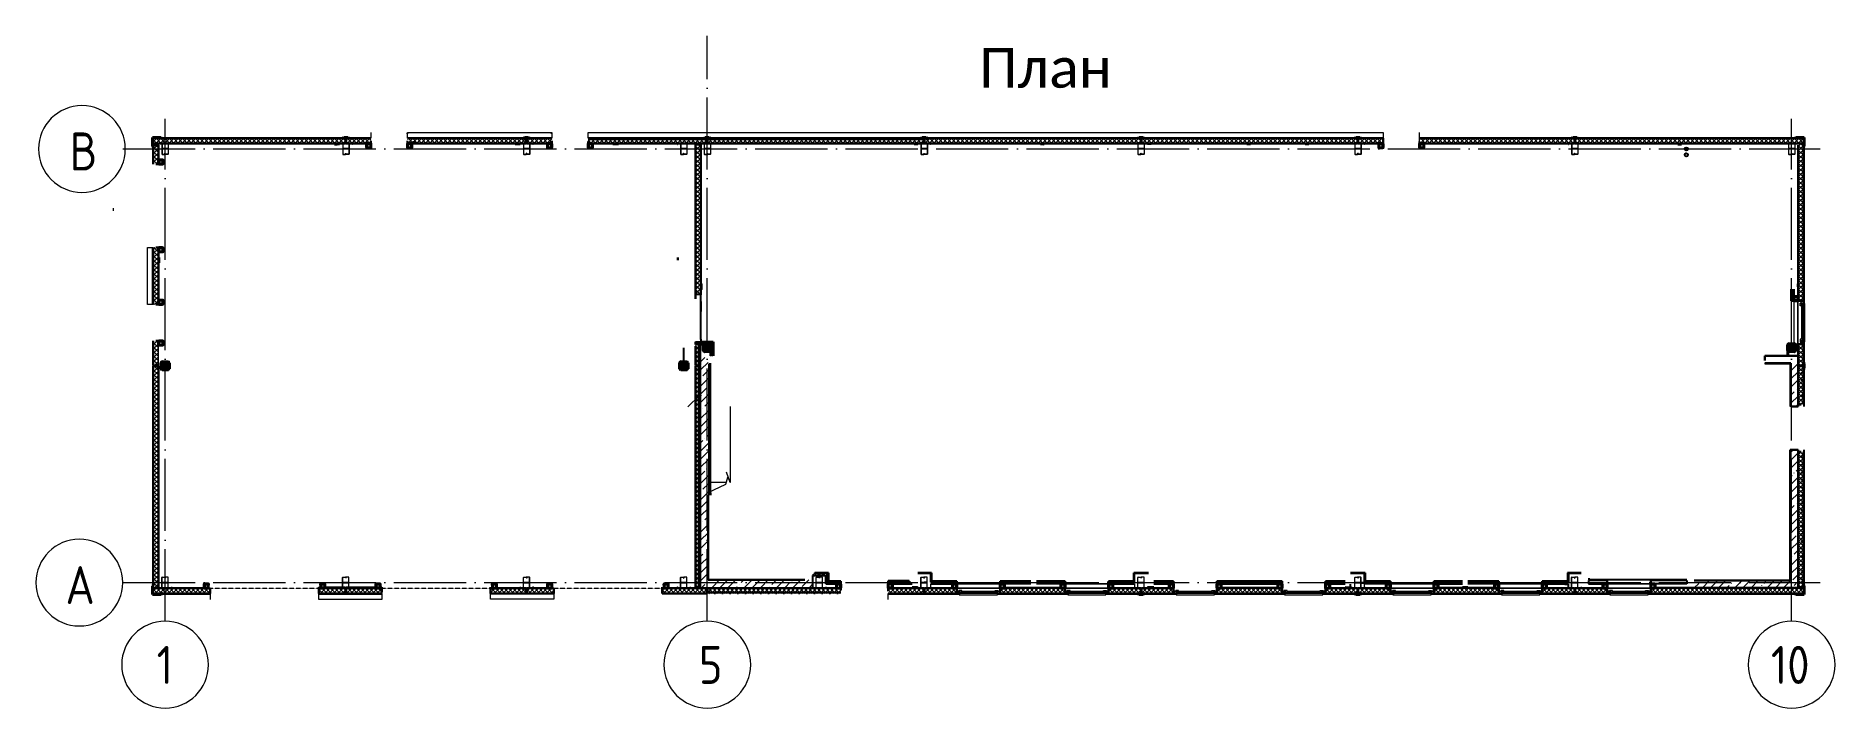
# Model space of a CAD drawing. Header units: millimetres. Extents: x -506865 to 151167, y -255180 to 83543.
# Drawn here: x 95671 to 145444, y -12915 to 5684 of the extents above; entities that cross this region are included whole.
import ezdxf
from ezdxf.enums import TextEntityAlignment as Align

# ---------------------------------------------------------------- set-up
doc = ezdxf.new("R2010")
doc.units = ezdxf.units.MM
for name, pattern in [('_ШПТ__20_т__2_5__Линия сетки', [25, 20, -2.5, 0, -2.5]), ('_ШТР__3__1_5_', [4.5, 3, -1.5]), ('_ШТР__3__2__Невидимые', [5, 3, -2]), ('GOST2.303 5', [24, 20, -1.5, 1, -1.5])]:
    doc.linetypes.add(name, pattern=pattern)
for name, color, linetype in [('ANNO-TEXT', 251, 'Continuous'), ('размерные линии', 7, 'Continuous'), ('расположение плит', 7, 'Continuous'), ('фундаменты кж', 7, 'Continuous')]:
    doc.layers.add(name, color=color, linetype=linetype)
for name, color, linetype, lineweight in [('F-670-M_FSP', 7, 'Continuous', 9), ('Обобщенные модели', 7, 'Continuous', 18), ('Обычные линии', 7, 'Continuous', 40), ('Оси', 7, 'Continuous', 9), ('Размерные', 45, 'Continuous', 15), ('Стены разрез', 7, 'Continuous', 30), ('Стены штриховка', 7, 'Continuous', 30), ('Текстовые примечания', 7, 'Continuous', 9), ('Типовые аннотации', 7, 'Continuous', 9), ('Уклоны в точках', 7, 'Continuous', 9), ('Элементы узлов', 7, 'Continuous', 18)]:
    doc.layers.add(name, color=color, linetype=linetype, lineweight=lineweight)
doc.layers.add('Вспомогательные', color=6, linetype='Continuous', plot=False)
for name, color, linetype, lineweight, true_color in [('Импосты витража', 7, 'Continuous', 9, 0x004080), ('Каркас несущий', 7, 'Continuous', 18, 0x800040), ('Каркас_Импост', 7, 'Continuous', 9, 0x0080c0), ('Лестницы', 7, 'Continuous', 9, 0x506c76), ('Линии', 7, 'Continuous', 9, 0x00a600), ('Монтажный зазор', 7, 'Continuous', 9, 0x808040), ('Несущие колонны', 7, 'Continuous', 18, 0x800040), ('Окна', 7, 'Continuous', 9, 0x0080c0), ('Отлив', 7, 'Continuous', 9, 0x008080), ('Скрытые грани', 7, 'Continuous', 18, 0x800040)]:
    doc.layers.add(name, color=color, linetype=linetype, lineweight=lineweight, true_color=true_color)
doc.styles.add('GOST Common', font='', dxfattribs={"width": 0.9, "height": 350})
doc.styles.add('TA shtamp', font='calibri.ttf', dxfattribs={"height": 400})
doc.styles.get('GOST Common').set_extended_font_data('GOST Common')
pattern_1 = [(45, (99188.68, -9443.8), (-60.10408, 60.10408), []), (135, (99188.68, -9443.8), (-60.10408, -60.10408), [])]
pattern_2 = [(45, (99298.68, -9443.8), (-106.066, 106.066), [])]
pattern_3 = [(45, (99298.68, -9443.8), (-60.10408, 60.10408), []), (135, (99298.68, -9443.8), (-60.10408, -60.10408), [])]
pattern_4 = [(45, (99243.68, -9443.8), (-106.066, 106.066), [])]
pattern_5 = [(45, (99243.68, -9473.8), (-106.066, 106.066), [])]
pattern_6 = [(45, (99243.68, -9473.8), (-60.10408, 60.10408), []), (135, (99243.68, -9473.8), (-60.10408, -60.10408), [])]
pattern_7 = [(45, (99243.68, -9418.8), (-106.066, 106.066), [])]
pattern_8 = [(45, (99243.68, -9418.8), (-60.10408, 60.10408), []), (135, (99243.68, -9418.8), (-60.10408, -60.10408), [])]
pattern_9 = [(45, (99243.68, -9473.88), (-106.066, 106.066), [])]
pattern_10 = [(45, (99285.68, -9473.8), (-106.066, 106.066), [])]
pattern_11 = [(45, (99243.68, -9473.8), (-106.066, 106.066), [])]
pattern_12 = [(45, (99249.68, -9370.8), (-106.066, 106.066), [])]
pattern_13 = [(45, (0, 0), (-106.066, 106.066), [])]

msp = doc.modelspace()

# ---------------------------------------------------------------- texts
at = {"layer": 'ANNO-TEXT', "color": 0, "style": 'TA shtamp'}
msp.add_text('План', height=1100, dxfattribs=at).set_placement((123602, 4795), align=Align.MIDDLE)
at = {"layer": 'Оси', "char_height": 1050, "attachment_point": 1, "style": 'GOST Common'}
for s, insert, width in [('\\fGOST Common|b0|i0|c204|p34|;\\W.9;В', (96603, 3014), 930.76), ('\\fGOST Common|b0|i0|c204|p34|;\\W.9;А', (96487, -8986), 1038.99), ('\\fGOST Common|b0|i0|c204|p34|;\\W.9;1', (99009, -11197), 562.78), ('5', (114009, -11197), 562.78), ('10', (143670, -11197), 1385.32)]:
    msp.add_mtext(s, dxfattribs=dict(at, insert=insert, width=width))

# ---------------------------------------------------------------- blocks, each defined once
blk = doc.blocks.new('102_Окно_1Створка_Ф_ГОСТ23166-99 - 1160х1750_1170_h-1445330-_О__L1_0_000_')
at = {"layer": 'Каркас_Импост', "color": 7, "lineweight": 18}
for p, q in [((-638.1, 475), (-638.1, 405)), ((-638.1, 475), (-603.1, 475)), ((-638.1, 405), (-603.1, 405)), ((-618.1, 475), (-538.1, 475)), ((-618.1, 405), (-618.1, 475)), ((-618.1, 475), (-538.1, 475)), ((-618.1, 405), (-618.1, 475)), ((-538.1, 405), (-618.1, 405)), ((-578.1, 405), (-618.1, 405)), ((-578.1, 385), (-578.1, 455)), ((-578.1, 455), (-498.1, 455)), ((-498.1, 385), (-578.1, 385)), ((-538.1, 475), (-538.1, 405)), ((-538.1, 475), (-538.1, 455)), ((-538.1, 440), (461.9, 440)), ((-498.1, 455), (-498.1, 385)), ((-498.1, 420), (421.9, 420)), ((421.9, 455), (421.9, 385)), ((501.9, 455), (421.9, 455)), ((421.9, 385), (501.9, 385)), ((541.9, 475), (461.9, 475)), ((461.9, 475), (461.9, 405)), ((461.9, 475), (461.9, 455)), ((541.9, 475), (461.9, 475)), ((461.9, 405), (541.9, 405)), ((501.9, 385), (501.9, 455)), ((541.9, 405), (501.9, 405)), ((561.9, 475), (526.9, 475)), ((561.9, 405), (526.9, 405)), ((541.9, 405), (541.9, 475)), ((541.9, 405), (541.9, 475)), ((561.9, 475), (561.9, 405))]:
    blk.add_line(p, q, dxfattribs=at)
at = {"layer": 'Отлив', "color": 7}
for p, q in [((491.9, 510), (-568.1, 510)), ((-568.1, 510), (-568.1, 475)), ((491.9, 475), (491.9, 510)), ((-568.1, 475), (491.9, 475))]:
    blk.add_line(p, q, dxfattribs=at)
blk = doc.blocks.new('243_КолоннаНесущая_Труба_ГОСТ 30245-2003 - 120x120x5-1166357-_О__L1_0_000_')
at = {"layer": 'Несущие колонны', "color": 7, "lineweight": 40}
for p, q in [((-60, 51), (-60, 20)), ((-55, -51), (-55, 51)), ((51, 60), (-51, 60)), ((-51, 55), (51, 55)), ((55, 51), (55, -51)), ((60, -51), (60, 51)), ((51, -55), (-51, -55)), ((-51, -60), (51, -60))]:
    blk.add_line(p, q, dxfattribs=at)
for centre, radius, start, end in [((-51, 51), 9, 90, 180), ((-51, 51), 4, 90, 180), ((51, 51), 9, 0, 90), ((51, 51), 4, 0, 90), ((-51, -51), 9, 180, 270), ((-51, -51), 4, 180, 270), ((51, -51), 4, 270, 0), ((51, -51), 9, 270, 360)]:
    blk.add_arc(centre, radius, start, end, dxfattribs=at)
blk = doc.blocks.new('243_КолоннаНесущая_Труба_ГОСТ 30245-2003 - 120x120x5-V5-_О__L1_0_000_')
at = {"layer": 'Несущие колонны', "color": 7, "lineweight": 40}
for p, q in [((-60, 51), (-60, -51)), ((-55, -51), (-55, 51)), ((51, 60), (-51, 60)), ((-51, 55), (51, 55)), ((55, 51), (55, -51)), ((60, 20), (60, 51)), ((51, -55), (-51, -55)), ((-51, -60), (51, -60))]:
    blk.add_line(p, q, dxfattribs=at)
for centre, radius, start, end in [((-51, 51), 9, 90, 180), ((-51, 51), 4, 90, 180), ((51, 51), 9, 0, 90), ((51, 51), 4, 0, 90), ((-51, -51), 9, 180, 270), ((-51, -51), 4, 180, 270), ((51, -51), 4, 270, 0), ((51, -51), 9, 270, 360)]:
    blk.add_arc(centre, radius, start, end, dxfattribs=at)
blk = doc.blocks.new('243_КолоннаНесущая_Труба_ГОСТ 30245-2003 - 120x120x5-1167948-_О__L1_0_000_')
at = {"layer": 'Несущие колонны', "color": 7, "lineweight": 40}
for p, q in [((-60, 51), (-60, -51)), ((-55, -51), (-55, 51)), ((51, 60), (-51, 60)), ((-51, 55), (51, 55)), ((55, 51), (55, -51)), ((60, -51), (60, 51)), ((51, -55), (-51, -55)), ((-51, -60), (51, -60))]:
    blk.add_line(p, q, dxfattribs=at)
for centre, radius, start, end in [((-51, 51), 9, 90, 180), ((-51, 51), 4, 90, 180), ((51, 51), 9, 0, 90), ((51, 51), 4, 0, 90), ((-51, -51), 9, 180, 270), ((-51, -51), 4, 180, 270), ((51, -51), 9, 270, 360), ((51, -51), 4, 270, 0)]:
    blk.add_arc(centre, radius, start, end, dxfattribs=at)
blk = doc.blocks.new('243_КолоннаНесущая_Труба_ГОСТ 30245-2003 - 120x120x5-1251786-_О__L1_0_000_')
at = {"layer": 'Несущие колонны', "color": 7, "lineweight": 40}
for p, q in [((-60, 51), (-60, -51)), ((-55, -51), (-55, 51)), ((51, 60), (-51, 60)), ((-51, 55), (51, 55)), ((55, 51), (55, -51)), ((60, -51), (60, 51)), ((51, -55), (-51, -55)), ((-51, -60), (51, -60))]:
    blk.add_line(p, q, dxfattribs=at)
for centre, radius, start, end in [((-51, 51), 9, 90, 180), ((-51, 51), 4, 90, 180), ((51, 51), 9, 0, 90), ((51, 51), 4, 0, 90), ((-51, -51), 9, 180, 270), ((-51, -51), 4, 180, 270), ((51, -51), 9, 270, 360), ((51, -51), 4, 270, 0)]:
    blk.add_arc(centre, radius, start, end, dxfattribs=at)
blk = doc.blocks.new('243_КолоннаНесущая_Труба_ГОСТ 30245-2003 - 120x120x5-1170525-_О__L1_0_000_')
at = {"layer": 'Несущие колонны', "color": 7, "lineweight": 40}
for p, q in [((-60, 51), (-60, -51)), ((-55, -51), (-55, 51)), ((51, 60), (-51, 60)), ((-51, 55), (51, 55)), ((55, 51), (55, -51)), ((60, -51), (60, 51)), ((51, -55), (-51, -55)), ((-51, -60), (51, -60))]:
    blk.add_line(p, q, dxfattribs=at)
for centre, radius, start, end in [((-51, 51), 9, 90, 180), ((-51, 51), 4, 90, 180), ((51, 51), 9, 0, 90), ((51, 51), 4, 0, 90), ((-51, -51), 9, 180, 270), ((-51, -51), 4, 180, 270), ((51, -51), 9, 270, 360), ((51, -51), 4, 270, 0)]:
    blk.add_arc(centre, radius, start, end, dxfattribs=at)
blk = doc.blocks.new('243_КолоннаНесущая_Труба_ГОСТ 30245-2003 - 120x120x5-V6-_О__L1_0_000_')
at = {"layer": 'Несущие колонны', "color": 7, "lineweight": 40}
for p, q in [((-60, 51), (-60, -51)), ((-55, -51), (-55, 51)), ((51, 60), (-51, 60)), ((-51, 55), (51, 55)), ((55, 51), (55, -51)), ((60, -51), (60, 51)), ((51, -55), (-51, -55)), ((-51, -60), (51, -60))]:
    blk.add_line(p, q, dxfattribs=at)
for centre, radius, start, end in [((-51, 51), 9, 90, 180), ((-51, 51), 4, 90, 180), ((51, 51), 9, 0, 90), ((51, 51), 4, 0, 90), ((-51, -51), 9, 180, 270), ((-51, -51), 4, 180, 270), ((51, -51), 4, 270, 0), ((51, -51), 9, 270, 360)]:
    blk.add_arc(centre, radius, start, end, dxfattribs=at)
blk = doc.blocks.new('253_Балка_Труба_ГОСТ 30245-2003 - 120x120x5-1251540-_О__L1_0_000_')
at = {"layer": 'Каркас несущий', "color": 7}
for p, q in [((622, 60), (-552, 60)), ((-552, 51), (-552, 60)), ((-552, -51), (-552, 51)), ((622, 60), (622, 51)), ((622, 51), (622, -51)), ((-552, -60), (-552, -51)), ((-552, -60), (622, -60)), ((622, -51), (622, -60))]:
    blk.add_line(p, q, dxfattribs=at)
at = {"layer": 'Скрытые грани', "color": 7}
for p, q in [((-552, 55), (622, 55)), ((-552, -55), (622, -55))]:
    blk.add_line(p, q, dxfattribs=at)
blk = doc.blocks.new('253_Балка_Труба_ГОСТ 30245-2003 - 120x120x5-1324223-_О__L1_0_000_')
at = {"layer": 'Каркас несущий', "color": 7}
for p, q in [((592, 60), (-592, 60)), ((-592, 51), (-592, 60)), ((-592, -51), (-592, 51)), ((592, 60), (592, 51)), ((592, 51), (592, -51)), ((-592, -60), (-592, -51)), ((-592, -60), (592, -60)), ((592, -51), (592, -60))]:
    blk.add_line(p, q, dxfattribs=at)
at = {"layer": 'Скрытые грани', "color": 7}
for p, q in [((-592, 55), (592, 55)), ((-592, -55), (592, -55))]:
    blk.add_line(p, q, dxfattribs=at)
blk = doc.blocks.new('190_ФЭ_Цоколь_Типовой - ФЭ-Ц1_140х80-1505612-_О__L1_0_000_')
at = {"layer": 'Обобщенные модели'}
for p, q in [((-433, 9270), (-415, 9270)), ((-433, 7695), (-433, 9270)), ((-415, 9270), (-295, 9270)), ((-295, 9270), (-281, 9270)), ((-295, 7695), (-295, 9270)), ((-281, 9270), (-278, 9270)), ((-281, 7695), (-281, 9270)), ((-278, 9270), (-275, 9270)), ((-278, 7695), (-278, 9270)), ((-275, 7695), (-275, 9270)), ((-415, 7695), (-433, 7695)), ((-295, 7695), (-415, 7695)), ((-281, 7695), (-295, 7695)), ((-278, 7695), (-281, 7695)), ((-275, 7695), (-278, 7695))]:
    blk.add_line(p, q, dxfattribs=at)
blk = doc.blocks.new('190_ФЭ_Цоколь_Типовой - ФЭ-Ц1_140х80-1505001-_О__L1_0_000_')
at = {"layer": 'Обобщенные модели'}
for p, q in [((4250, -278), (4250, -275)), ((6000, -275), (4250, -275)), ((4250, -281), (4250, -278)), ((6000, -278), (4250, -278)), ((6000, -281), (4250, -281)), ((4250, -295), (4250, -281)), ((4250, -415), (4250, -295)), ((6000, -295), (4250, -295)), ((4250, -433), (4250, -415)), ((6000, -433), (4250, -433)), ((6000, -275), (6000, -278)), ((6000, -278), (6000, -281)), ((6000, -281), (6000, -295)), ((6000, -295), (6000, -415)), ((6000, -415), (6000, -433))]:
    blk.add_line(p, q, dxfattribs=at)
blk = doc.blocks.new('190_ФЭ_Цоколь_Типовой - ФЭ-Ц1_140х80-1287199-_О__L1_0_000_')
at = {"layer": 'Обобщенные модели'}
for p, q in [((11705, 12433), (33695, 12433)), ((11705, 12415), (11705, 12433)), ((11705, 12295), (11705, 12415)), ((11705, 12295), (14945, 12295)), ((11705, 12281), (11705, 12295)), ((11705, 12281), (14931, 12281)), ((11705, 12278), (11705, 12281)), ((11705, 12278), (14902, 12278)), ((11705, 12275), (11705, 12278)), ((11705, 12275), (14902, 12275)), ((14912, 12275), (15088, 12275)), ((14929, 12278), (15071, 12278)), ((14932, 12281), (15068, 12281)), ((15055, 12295), (20945, 12295)), ((15070, 12281), (20931, 12281)), ((15098, 12278), (20902, 12278)), ((15098, 12275), (20902, 12275)), ((20912, 12275), (21088, 12275)), ((20929, 12278), (21071, 12278)), ((20932, 12281), (21068, 12281)), ((21055, 12295), (26945, 12295)), ((21069, 12281), (26931, 12281)), ((21098, 12278), (26902, 12278)), ((21098, 12275), (26902, 12275)), ((26912, 12275), (27088, 12275)), ((26929, 12278), (27071, 12278)), ((26932, 12281), (27068, 12281)), ((27055, 12295), (32945, 12295)), ((27069, 12281), (32931, 12281)), ((27098, 12278), (32902, 12278)), ((27098, 12275), (32902, 12275)), ((32912, 12275), (33088, 12275)), ((32929, 12278), (33071, 12278)), ((32932, 12281), (33068, 12281)), ((33055, 12295), (33695, 12295)), ((33069, 12281), (33695, 12281)), ((33098, 12278), (33695, 12278)), ((33098, 12275), (33695, 12275)), ((33695, 12433), (33695, 12415)), ((33695, 12415), (33695, 12295)), ((33695, 12295), (33695, 12281)), ((33695, 12281), (33695, 12278)), ((33695, 12278), (33695, 12275))]:
    blk.add_line(p, q, dxfattribs=at)
blk = doc.blocks.new('190_ФЭ_Цоколь_Типовой - ФЭ-Ц1_140х80-1287549-_О__L1_0_000_')
at = {"layer": 'Обобщенные модели'}
for p, q in [((6705, 12433), (10695, 12433)), ((6705, 12415), (6705, 12433)), ((6705, 12295), (6705, 12394)), ((6705, 12295), (9945, 12295)), ((6705, 12281), (6705, 12295)), ((6705, 12281), (9931, 12281)), ((6705, 12278), (6705, 12281)), ((6705, 12278), (9902, 12278)), ((6705, 12275), (6705, 12278)), ((6705, 12275), (9902, 12275)), ((9912, 12275), (10088, 12275)), ((9929, 12278), (10071, 12278)), ((9932, 12281), (10068, 12281)), ((10055, 12295), (10695, 12295)), ((10069, 12281), (10695, 12281)), ((10098, 12278), (10695, 12278)), ((10098, 12275), (10695, 12275)), ((10695, 12433), (10695, 12415)), ((10695, 12394), (10695, 12295)), ((10695, 12295), (10695, 12281)), ((10695, 12281), (10695, 12278)), ((10695, 12278), (10695, 12275))]:
    blk.add_line(p, q, dxfattribs=at)
blk = doc.blocks.new('190_ФЭ_Стена_Стык вертикальный - ФЭ-C1_110-1292203-_О__L1_0_000_')
at = {"layer": 'Обобщенные модели', "lineweight": 9}
h = blk.add_hatch(dxfattribs=at)
h.set_pattern_fill('FP_4', color=256, style=0, pattern_type=2)
h.set_pattern_definition(pattern_13)
h.paths.add_polyline_path([(27055, -295), (27072, -278), (27072, -277), (27055, -294), (26945, -294), (26928, -277), (26928, -278), (26945, -295)], flags=0)
h.paths.add_polyline_path([(27097, -276), (27098, -275), (27088, -276)], flags=0)
h.paths.add_polyline_path([(26912, -276), (26912, -275), (26903, -276)], flags=0)
at = {"layer": 'Обобщенные модели', "lineweight": 40}
for p, q in [((26912, -275), (26902, -275)), ((26902, -275), (26902, -278)), ((26902, -278), (26928, -278)), ((26903, -277), (26903, -276)), ((26903, -276), (26912, -276)), ((26928, -277), (26903, -277)), ((26912, -276), (26912, -275)), ((26945, -294), (26928, -277)), ((26928, -278), (26945, -295)), ((27055, -294), (26945, -294)), ((26945, -295), (27055, -295)), ((27072, -277), (27055, -294)), ((27055, -295), (27072, -278)), ((27097, -277), (27072, -277)), ((27072, -278), (27098, -278)), ((27098, -275), (27088, -275)), ((27088, -275), (27088, -276)), ((27088, -276), (27097, -276)), ((27097, -276), (27097, -277)), ((27098, -278), (27098, -275))]:
    blk.add_line(p, q, dxfattribs=at)
blk = doc.blocks.new('190_ФЭ_Стена_Стык вертикальный - ФЭ-C1_110-V7-_О__L1_0_000_')
at = {"layer": 'Обобщенные модели', "lineweight": 9}
h = blk.add_hatch(dxfattribs=at)
h.set_pattern_fill('FP_4', color=256, style=0, pattern_type=2)
h.set_pattern_definition(pattern_13)
h.paths.add_polyline_path([(33055, -295), (33072, -278), (33072, -277), (33055, -294), (32945, -294), (32928, -277), (32928, -278), (32945, -295)], flags=0)
h.paths.add_polyline_path([(33097, -276), (33098, -275), (33088, -276)], flags=0)
h.paths.add_polyline_path([(32912, -276), (32912, -275), (32903, -276)], flags=0)
at = {"layer": 'Обобщенные модели', "lineweight": 40}
for p, q in [((32912, -275), (32902, -275)), ((32902, -275), (32902, -278)), ((32902, -278), (32928, -278)), ((32903, -277), (32903, -276)), ((32903, -276), (32912, -276)), ((32928, -277), (32903, -277)), ((32912, -276), (32912, -275)), ((32945, -294), (32928, -277)), ((32928, -278), (32945, -295)), ((33055, -294), (32945, -294)), ((32945, -295), (33055, -295)), ((33072, -277), (33055, -294)), ((33055, -295), (33072, -278)), ((33097, -277), (33072, -277)), ((33072, -278), (33098, -278)), ((33098, -275), (33088, -275)), ((33088, -275), (33088, -276)), ((33088, -276), (33097, -276)), ((33097, -276), (33097, -277)), ((33098, -278), (33098, -275))]:
    blk.add_line(p, q, dxfattribs=at)
blk = doc.blocks.new('190_ФЭ_Стена_Стык вертикальный - ФЭ-C1_110-1292974-_О__L1_0_000_')
at = {"layer": 'Обобщенные модели', "lineweight": 9}
h = blk.add_hatch(dxfattribs=at)
h.set_pattern_fill('FP_6', color=256, style=0, pattern_type=2)
h.set_pattern_definition(pattern_13)
h.paths.add_polyline_path([(45278, 5902), (45278, 5928), (45295, 5945), (45295, 6055), (45278, 6072), (45277, 6072), (45294, 6055), (45294, 5945), (45277, 5928), (45277, 5903)], flags=0)
h.paths.add_polyline_path([(45275, 5902), (45276, 5903), (45275, 5912)], flags=0)
at = {"layer": 'Обобщенные модели', "lineweight": 40}
for p, q in [((45278, 6098), (45275, 6098)), ((45275, 6098), (45275, 6088)), ((45275, 6088), (45276, 6088)), ((45276, 6088), (45276, 6097)), ((45276, 6097), (45277, 6097)), ((45277, 6097), (45277, 6072)), ((45277, 6072), (45294, 6055)), ((45278, 6072), (45278, 6098)), ((45295, 6055), (45278, 6072)), ((45294, 6055), (45294, 5945)), ((45295, 5945), (45295, 6055)), ((45276, 5912), (45275, 5912)), ((45275, 5912), (45275, 5902)), ((45275, 5902), (45278, 5902)), ((45276, 5903), (45276, 5912)), ((45277, 5903), (45276, 5903)), ((45294, 5945), (45277, 5928)), ((45277, 5928), (45277, 5903)), ((45278, 5928), (45295, 5945)), ((45278, 5902), (45278, 5928))]:
    blk.add_line(p, q, dxfattribs=at)
blk = doc.blocks.new('190_ФЭ_Стена_Стык вертикальный - ФЭ-C1_110-V8-_О__L1_0_000_')
at = {"layer": 'Обобщенные модели', "lineweight": 9}
h = blk.add_hatch(dxfattribs=at)
h.set_pattern_fill('FP_7', color=256, style=0, pattern_type=2)
h.set_pattern_definition(pattern_13)
h.paths.add_polyline_path([(39097, 12277), (39098, 12278), (39072, 12278), (39055, 12295), (38945, 12295), (38928, 12278), (38928, 12277), (38945, 12294), (39055, 12294), (39072, 12277)], flags=0)
at = {"layer": 'Обобщенные модели', "lineweight": 40}
for p, q in [((38928, 12278), (38902, 12278)), ((38902, 12278), (38902, 12275)), ((38902, 12275), (38912, 12275)), ((38903, 12276), (38903, 12277)), ((38903, 12277), (38928, 12277)), ((38912, 12276), (38903, 12276)), ((38912, 12275), (38912, 12276)), ((38945, 12295), (38928, 12278)), ((38928, 12277), (38945, 12294)), ((39055, 12295), (38945, 12295)), ((38945, 12294), (39055, 12294)), ((39072, 12278), (39055, 12295)), ((39055, 12294), (39072, 12277)), ((39098, 12278), (39072, 12278)), ((39072, 12277), (39097, 12277)), ((39097, 12276), (39088, 12276)), ((39088, 12276), (39088, 12275)), ((39088, 12275), (39098, 12275)), ((39097, 12277), (39097, 12276)), ((39098, 12275), (39098, 12278))]:
    blk.add_line(p, q, dxfattribs=at)
blk = doc.blocks.new('190_ФЭ_Стена_Стык вертикальный - ФЭ-C1_110-V9-_О__L1_0_000_')
at = {"layer": 'Обобщенные модели', "lineweight": 9}
h = blk.add_hatch(dxfattribs=at)
h.set_pattern_fill('FP_7', color=256, style=0, pattern_type=2)
h.set_pattern_definition(pattern_13)
h.paths.add_polyline_path([(33098, 12275), (33097, 12276), (33088, 12275)], flags=0)
h.paths.add_polyline_path([(32912, 12275), (32912, 12276), (32902, 12275)], flags=0)
h.paths.add_polyline_path([(33097, 12277), (33098, 12278), (33072, 12278), (33055, 12295), (32945, 12295), (32928, 12278), (32928, 12277), (32945, 12294), (33055, 12294), (33072, 12277)], flags=0)
at = {"layer": 'Обобщенные модели', "lineweight": 40}
for p, q in [((32928, 12278), (32902, 12278)), ((32902, 12278), (32902, 12275)), ((32902, 12275), (32912, 12275)), ((32903, 12276), (32903, 12277)), ((32903, 12277), (32928, 12277)), ((32912, 12276), (32903, 12276)), ((32912, 12275), (32912, 12276)), ((32945, 12295), (32928, 12278)), ((32928, 12277), (32945, 12294)), ((33055, 12295), (32945, 12295)), ((32945, 12294), (33055, 12294)), ((33072, 12278), (33055, 12295)), ((33055, 12294), (33072, 12277)), ((33098, 12278), (33072, 12278)), ((33072, 12277), (33097, 12277)), ((33097, 12276), (33088, 12276)), ((33088, 12276), (33088, 12275)), ((33088, 12275), (33098, 12275)), ((33097, 12277), (33097, 12276)), ((33098, 12275), (33098, 12278))]:
    blk.add_line(p, q, dxfattribs=at)
blk = doc.blocks.new('190_ФЭ_Стена_Стык вертикальный - ФЭ-C1_110-V10-_О__L1_0_000_')
at = {"layer": 'Обобщенные модели', "lineweight": 9}
h = blk.add_hatch(dxfattribs=at)
h.set_pattern_fill('FP_7', color=256, style=0, pattern_type=2)
h.set_pattern_definition(pattern_13)
h.paths.add_polyline_path([(26912, 12275), (26912, 12276), (26902, 12275)], flags=0)
h.paths.add_polyline_path([(27098, 12275), (27097, 12276), (27088, 12275)], flags=0)
h.paths.add_polyline_path([(27097, 12277), (27098, 12278), (27072, 12278), (27055, 12295), (26945, 12295), (26928, 12278), (26928, 12277), (26945, 12294), (27055, 12294), (27072, 12277)], flags=0)
at = {"layer": 'Обобщенные модели', "lineweight": 40}
for p, q in [((26928, 12278), (26902, 12278)), ((26902, 12278), (26902, 12275)), ((26902, 12275), (26912, 12275)), ((26903, 12276), (26903, 12277)), ((26903, 12277), (26928, 12277)), ((26912, 12276), (26903, 12276)), ((26912, 12275), (26912, 12276)), ((26945, 12295), (26928, 12278)), ((26928, 12277), (26945, 12294)), ((27055, 12295), (26945, 12295)), ((26945, 12294), (27055, 12294)), ((27072, 12278), (27055, 12295)), ((27055, 12294), (27072, 12277)), ((27098, 12278), (27072, 12278)), ((27072, 12277), (27097, 12277)), ((27097, 12276), (27088, 12276)), ((27088, 12276), (27088, 12275)), ((27088, 12275), (27098, 12275)), ((27097, 12277), (27097, 12276)), ((27098, 12275), (27098, 12278))]:
    blk.add_line(p, q, dxfattribs=at)
blk = doc.blocks.new('190_ФЭ_Стена_Стык вертикальный - ФЭ-C1_110-V11-_О__L1_0_000_')
at = {"layer": 'Обобщенные модели', "lineweight": 9}
h = blk.add_hatch(dxfattribs=at)
h.set_pattern_fill('FP_7', color=256, style=0, pattern_type=2)
h.set_pattern_definition(pattern_13)
h.paths.add_polyline_path([(20912, 12275), (20912, 12276), (20902, 12275)], flags=0)
h.paths.add_polyline_path([(21098, 12275), (21097, 12276), (21088, 12275)], flags=0)
h.paths.add_polyline_path([(21097, 12277), (21098, 12278), (21072, 12278), (21055, 12295), (20945, 12295), (20928, 12278), (20928, 12277), (20945, 12294), (21055, 12294), (21072, 12277)], flags=0)
at = {"layer": 'Обобщенные модели', "lineweight": 40}
for p, q in [((20928, 12278), (20902, 12278)), ((20902, 12278), (20902, 12275)), ((20902, 12275), (20912, 12275)), ((20903, 12276), (20903, 12277)), ((20903, 12277), (20928, 12277)), ((20912, 12276), (20903, 12276)), ((20912, 12275), (20912, 12276)), ((20945, 12295), (20928, 12278)), ((20928, 12277), (20945, 12294)), ((21055, 12295), (20945, 12295)), ((20945, 12294), (21055, 12294)), ((21072, 12278), (21055, 12295)), ((21055, 12294), (21072, 12277)), ((21098, 12278), (21072, 12278)), ((21072, 12277), (21097, 12277)), ((21097, 12276), (21088, 12276)), ((21088, 12276), (21088, 12275)), ((21088, 12275), (21098, 12275)), ((21097, 12277), (21097, 12276)), ((21098, 12275), (21098, 12278))]:
    blk.add_line(p, q, dxfattribs=at)
blk = doc.blocks.new('190_ФЭ_Стена_Стык вертикальный - ФЭ-C1_110-1293508-_О__L1_0_000_')
at = {"layer": 'Обобщенные модели', "lineweight": 9}
h = blk.add_hatch(dxfattribs=at)
h.set_pattern_fill('FP_7', color=256, style=0, pattern_type=2)
h.set_pattern_definition(pattern_13)
h.paths.add_polyline_path([(14912, 12275), (14912, 12276), (14902, 12275)], flags=0)
h.paths.add_polyline_path([(15098, 12275), (15097, 12276), (15088, 12275)], flags=0)
h.paths.add_polyline_path([(15097, 12277), (15098, 12278), (15072, 12278), (15055, 12295), (14945, 12295), (14928, 12278), (14928, 12277), (14945, 12294), (15055, 12294), (15072, 12277)], flags=0)
at = {"layer": 'Обобщенные модели', "lineweight": 40}
for p, q in [((14928, 12278), (14902, 12278)), ((14902, 12278), (14902, 12275)), ((14902, 12275), (14912, 12275)), ((14903, 12276), (14903, 12277)), ((14903, 12277), (14928, 12277)), ((14912, 12276), (14903, 12276)), ((14912, 12275), (14912, 12276)), ((14945, 12295), (14928, 12278)), ((14928, 12277), (14945, 12294)), ((15055, 12295), (14945, 12295)), ((14945, 12294), (15055, 12294)), ((15072, 12278), (15055, 12295)), ((15055, 12294), (15072, 12277)), ((15098, 12278), (15072, 12278)), ((15072, 12277), (15097, 12277)), ((15097, 12276), (15088, 12276)), ((15088, 12276), (15088, 12275)), ((15088, 12275), (15098, 12275)), ((15097, 12277), (15097, 12276)), ((15098, 12275), (15098, 12278))]:
    blk.add_line(p, q, dxfattribs=at)
blk = doc.blocks.new('190_ФЭ_Стена_Стык вертикальный - ФЭ-C1_110-V12-_О__L1_0_000_')
at = {"layer": 'Обобщенные модели', "lineweight": 9}
h = blk.add_hatch(dxfattribs=at)
h.set_pattern_fill('FP_7', color=256, style=0, pattern_type=2)
h.set_pattern_definition(pattern_13)
h.paths.add_polyline_path([(10097, 12277), (10098, 12278), (10072, 12278), (10055, 12295), (9945, 12295), (9928, 12278), (9928, 12277), (9945, 12294), (10055, 12294), (10072, 12277)], flags=0)
at = {"layer": 'Обобщенные модели', "lineweight": 40}
for p, q in [((9928, 12278), (9902, 12278)), ((9902, 12278), (9902, 12275)), ((9902, 12275), (9912, 12275)), ((9903, 12276), (9903, 12277)), ((9903, 12277), (9928, 12277)), ((9912, 12276), (9903, 12276)), ((9912, 12275), (9912, 12276)), ((9945, 12295), (9928, 12278)), ((9928, 12277), (9945, 12294)), ((10055, 12295), (9945, 12295)), ((9945, 12294), (10055, 12294)), ((10072, 12278), (10055, 12295)), ((10055, 12294), (10072, 12277)), ((10098, 12278), (10072, 12278)), ((10072, 12277), (10097, 12277)), ((10097, 12276), (10088, 12276)), ((10088, 12276), (10088, 12275)), ((10088, 12275), (10098, 12275)), ((10097, 12277), (10097, 12276)), ((10098, 12275), (10098, 12278))]:
    blk.add_line(p, q, dxfattribs=at)
blk = doc.blocks.new('190_ФЭ_Стена_Стык вертикальный - ФЭ-C1_110-1310856-_О__L1_0_000_')
at = {"layer": 'Обобщенные модели', "lineweight": 9}
h = blk.add_hatch(dxfattribs=at)
h.set_pattern_fill('FP_4', color=256, style=0, pattern_type=2)
h.set_pattern_definition(pattern_13)
h.paths.add_polyline_path([(5097, 12277), (5098, 12278), (5072, 12278), (5055, 12295), (4945, 12295), (4928, 12278), (4928, 12277), (4945, 12294), (5055, 12294), (5072, 12277)], flags=0)
at = {"layer": 'Обобщенные модели', "lineweight": 40}
for p, q in [((4928, 12278), (4902, 12278)), ((4902, 12278), (4902, 12275)), ((4902, 12275), (4912, 12275)), ((4903, 12276), (4903, 12277)), ((4903, 12277), (4928, 12277)), ((4912, 12276), (4903, 12276)), ((4912, 12275), (4912, 12276)), ((4945, 12295), (4928, 12278)), ((4928, 12277), (4945, 12294)), ((5055, 12295), (4945, 12295)), ((4945, 12294), (5055, 12294)), ((5072, 12278), (5055, 12295)), ((5055, 12294), (5072, 12277)), ((5098, 12278), (5072, 12278)), ((5072, 12277), (5097, 12277)), ((5097, 12276), (5088, 12276)), ((5088, 12276), (5088, 12275)), ((5088, 12275), (5098, 12275)), ((5097, 12277), (5097, 12276)), ((5098, 12275), (5098, 12278))]:
    blk.add_line(p, q, dxfattribs=at)
blk = doc.blocks.new('190_ФЭ_Стена_Стык угловой внешний фигурный - ФЭ-У1_230х230-1304173-_О__L1_0_000_')
at = {"layer": 'Обобщенные модели', "lineweight": 9}
h = blk.add_hatch(dxfattribs=at)
h.set_pattern_fill('FP_4', color=256, style=0, pattern_type=2)
h.set_pattern_definition(pattern_13)
h.paths.add_polyline_path([(45278, 12022), (45278, 12048), (45295, 12065), (45295, 12295), (45065, 12295), (45048, 12278), (45048, 12277), (45065, 12294), (45294, 12294), (45294, 12065), (45277, 12048), (45277, 12023)], flags=0)
h.paths.add_polyline_path([(45275, 12022), (45276, 12023), (45275, 12032)], flags=0)
at = {"layer": 'Обобщенные модели', "lineweight": 40}
for p, q in [((45048, 12278), (45022, 12278)), ((45022, 12278), (45022, 12275)), ((45022, 12275), (45032, 12275)), ((45023, 12276), (45023, 12277)), ((45023, 12277), (45048, 12277)), ((45032, 12276), (45023, 12276)), ((45032, 12275), (45032, 12276)), ((45065, 12295), (45048, 12278)), ((45048, 12277), (45065, 12294)), ((45295, 12295), (45065, 12295)), ((45065, 12294), (45294, 12294)), ((45276, 12032), (45275, 12032)), ((45275, 12032), (45275, 12022)), ((45275, 12022), (45278, 12022)), ((45276, 12023), (45276, 12032)), ((45277, 12023), (45276, 12023)), ((45294, 12065), (45277, 12048)), ((45277, 12048), (45277, 12023)), ((45278, 12048), (45295, 12065)), ((45278, 12022), (45278, 12048)), ((45294, 12294), (45294, 12065)), ((45295, 12065), (45295, 12295))]:
    blk.add_line(p, q, dxfattribs=at)
blk = doc.blocks.new('190_ФЭ_Стена_Стык угловой внешний фигурный - ФЭ-У1_230х230-1304566-_О__L1_0_000_')
at = {"layer": 'Обобщенные модели', "lineweight": 9}
h = blk.add_hatch(dxfattribs=at)
h.set_pattern_fill('FP_4', color=256, style=0, pattern_type=2)
h.set_pattern_definition(pattern_13)
h.paths.add_polyline_path([(45065, -295), (45295, -295), (45295, -65), (45278, -48), (45277, -48), (45294, -65), (45294, -294), (45065, -294), (45048, -277), (45048, -278)], flags=0)
at = {"layer": 'Обобщенные модели', "lineweight": 40}
for p, q in [((45032, -275), (45022, -275)), ((45022, -275), (45022, -278)), ((45022, -278), (45048, -278)), ((45023, -277), (45023, -276)), ((45023, -276), (45032, -276)), ((45048, -277), (45023, -277)), ((45032, -276), (45032, -275)), ((45065, -294), (45048, -277)), ((45048, -278), (45065, -295)), ((45294, -294), (45065, -294)), ((45065, -295), (45295, -295)), ((45278, -22), (45275, -22)), ((45275, -22), (45275, -32)), ((45275, -32), (45276, -32)), ((45276, -32), (45276, -23)), ((45276, -23), (45277, -23)), ((45277, -23), (45277, -48)), ((45277, -48), (45294, -65)), ((45278, -48), (45278, -22)), ((45295, -65), (45278, -48)), ((45294, -65), (45294, -294)), ((45295, -295), (45295, -65))]:
    blk.add_line(p, q, dxfattribs=at)
blk = doc.blocks.new('190_ФЭ_Стена_Стык угловой внешний фигурный - ФЭ-У1_230х230-1307718-_О__L1_0_000_')
at = {"layer": 'Обобщенные модели', "lineweight": 9}
h = blk.add_hatch(dxfattribs=at)
h.set_pattern_fill('FP_4', color=256, style=0, pattern_type=2)
h.set_pattern_definition(pattern_13)
h.paths.add_polyline_path([(-278, 12022), (-277, 12023), (-277, 12048), (-294, 12065), (-294, 12294), (-65, 12294), (-48, 12277), (-48, 12278), (-65, 12295), (-295, 12295), (-295, 12065), (-278, 12048)], flags=0)
at = {"layer": 'Обобщенные модели', "lineweight": 40}
for p, q in [((-65, 12295), (-295, 12295)), ((-295, 12295), (-295, 12065)), ((-295, 12065), (-278, 12048)), ((-294, 12065), (-294, 12294)), ((-294, 12294), (-65, 12294)), ((-277, 12048), (-294, 12065)), ((-278, 12048), (-278, 12022)), ((-278, 12022), (-275, 12022)), ((-277, 12023), (-277, 12048)), ((-276, 12023), (-277, 12023)), ((-275, 12032), (-276, 12032)), ((-276, 12032), (-276, 12023)), ((-275, 12022), (-275, 12032)), ((-48, 12278), (-65, 12295)), ((-65, 12294), (-48, 12277)), ((-22, 12278), (-48, 12278)), ((-48, 12277), (-23, 12277)), ((-23, 12276), (-32, 12276)), ((-32, 12276), (-32, 12275)), ((-32, 12275), (-22, 12275)), ((-23, 12277), (-23, 12276)), ((-22, 12275), (-22, 12278))]:
    blk.add_line(p, q, dxfattribs=at)
blk = doc.blocks.new('190_ФЭ_Стена_Стык угловой внешний фигурный - ФЭ-У1_230х230-1307890-_О__L1_0_000_')
at = {"layer": 'Обобщенные модели', "lineweight": 9}
h = blk.add_hatch(dxfattribs=at)
h.set_pattern_fill('FP_6', color=256, style=0, pattern_type=2)
h.set_pattern_definition(pattern_13)
h.paths.add_polyline_path([(-231, -295), (-65, -295), (-48, -278), (-48, -277), (-65, -294), (-294, -294), (-294, -65), (-277, -48), (-278, -48), (-295, -65), (-295, -295)], flags=0)
h.paths.add_polyline_path([(-23, -276), (-22, -275), (-32, -276)], flags=0)
h.paths.add_polyline_path([(-276, -32), (-275, -32), (-276, -23)], flags=0)
at = {"layer": 'Обобщенные модели', "lineweight": 40}
for p, q in [((-278, -48), (-295, -65)), ((-295, -65), (-295, -295)), ((-295, -295), (-65, -295)), ((-294, -65), (-277, -48)), ((-294, -294), (-294, -65)), ((-65, -294), (-294, -294)), ((-275, -22), (-278, -22)), ((-278, -22), (-278, -48)), ((-277, -48), (-277, -23)), ((-277, -23), (-276, -23)), ((-276, -23), (-276, -32)), ((-276, -32), (-275, -32)), ((-275, -32), (-275, -22)), ((-48, -277), (-65, -294)), ((-65, -295), (-48, -278)), ((-23, -277), (-48, -277)), ((-48, -278), (-22, -278)), ((-22, -275), (-32, -275)), ((-32, -275), (-32, -276)), ((-32, -276), (-23, -276)), ((-23, -276), (-23, -277)), ((-22, -278), (-22, -275))]:
    blk.add_line(p, q, dxfattribs=at)
blk = doc.blocks.new('Прямоугольный импост - 20х150 мм_Утеплитель_Наружный-1317557-_О__L1_0_000_')
at = {"layer": 'Импосты витража'}
h = blk.add_hatch(dxfattribs=at)
h.set_pattern_fill('FP_8', style=0, pattern_type=2)
h.set_pattern_definition([(225, (6000, -200), (60.1041, -60.1041), []), (135, (6000, -200), (-60.1041, -60.1041), [])])
h.paths.add_polyline_path([(10, -75), (-10, -75), (-10, 75), (10, 75)], flags=0)
at = {"layer": 'Импосты витража', "color": 7, "lineweight": 18}
for p, q in [((-10, 75), (10, 75)), ((-10, -75), (-10, 75)), ((10, 75), (10, -75)), ((10, -75), (-10, -75))]:
    blk.add_line(p, q, dxfattribs=at)
blk = doc.blocks.new('Прямоугольный импост - 20х150 мм_Утеплитель_Наружный-V13-_О__L1_0_000_')
at = {"layer": 'Импосты витража'}
h = blk.add_hatch(dxfattribs=at)
h.set_pattern_fill('FP_9', style=0, pattern_type=2)
h.set_pattern_definition([(315, (-5000, -200), (60.1041, 60.1041), []), (225, (-5000, -200), (60.1041, -60.1041), [])])
h.paths.add_polyline_path([(10, 75), (10, -75), (-10, -75), (-10, 75)], flags=0)
at = {"layer": 'Импосты витража', "color": 7, "lineweight": 18}
for p, q in [((-10, 75), (10, 75)), ((-10, -75), (-10, 75)), ((10, 75), (10, -75)), ((10, -75), (-10, -75))]:
    blk.add_line(p, q, dxfattribs=at)
blk = doc.blocks.new('Прямоугольный импост - 20х150 мм_Утеплитель_Наружный-V14-_О__L1_0_000_')
at = {"layer": 'Импосты витража'}
h = blk.add_hatch(dxfattribs=at)
h.set_pattern_fill('FP_10', style=0, pattern_type=2)
h.set_pattern_definition([(315, (-10000, -200), (60.1041, 60.1041), []), (225, (-10000, -200), (60.1041, -60.1041), [])])
h.paths.add_polyline_path([(10, 75), (10, -75), (-10, -75), (-10, 75)], flags=0)
at = {"layer": 'Импосты витража', "color": 7, "lineweight": 18}
for p, q in [((-10, 75), (10, 75)), ((-10, -75), (-10, 75)), ((10, 75), (10, -75)), ((10, -75), (-10, -75))]:
    blk.add_line(p, q, dxfattribs=at)
blk = doc.blocks.new('Прямоугольный импост - 20х150 мм_Утеплитель_Наружный-V15-_О__L1_0_000_')
at = {"layer": 'Импосты витража'}
h = blk.add_hatch(dxfattribs=at)
h.set_pattern_fill('FP_11', style=0, pattern_type=2)
h.set_pattern_definition([(315, (-15000, -200), (60.1041, 60.1041), []), (225, (-15000, -200), (60.1041, -60.1041), [])])
h.paths.add_polyline_path([(10, 75), (10, -75), (-10, -75), (-10, 75)], flags=0)
at = {"layer": 'Импосты витража', "color": 7, "lineweight": 18}
for p, q in [((-10, 75), (10, 75)), ((-10, -75), (-10, 75)), ((10, 75), (10, -75)), ((10, -75), (-10, -75))]:
    blk.add_line(p, q, dxfattribs=at)
blk = doc.blocks.new('012_Стрелка _ЭлУзла_Линия_ - Стрелка с пустым кружком-1338750-_О__L1_0_000_')
at = {"layer": 'Элементы узлов'}
blk.add_line((1, 0), (2100, 0), dxfattribs=at)
blk = doc.blocks.new('Ось сетки - Круг_Ø8 мм-6577-_О__L1_0_000_')
at = {"layer": 'Оси', "lineweight": 20}
for start, end in [(360, 180), (180, 360)]:
    blk.add_arc((0, 0), 4, start, end, dxfattribs=at)
blk = doc.blocks.new('к2')
at = {"color": 0, "linetype": 'GOST2.303 5', "lineweight": 25, "ltscale": 150}
for p, q in [((4137506, 536686), (4137690, 536686)), ((4137598, 536778), (4137598, 536594))]:
    blk.add_line(p, q, dxfattribs=at)
at = {"color": 0, "linetype": 'Continuous', "lineweight": 60, "ltscale": 150}
for p, q in [((4137508, 536606), (4137508, 536766)), ((4137513, 536606), (4137513, 536766)), ((4137518, 536776), (4137678, 536776)), ((4137518, 536771), (4137678, 536771)), ((4137678, 536601), (4137518, 536601)), ((4137678, 536596), (4137518, 536596)), ((4137683, 536766), (4137683, 536606)), ((4137688, 536766), (4137688, 536606))]:
    blk.add_line(p, q, dxfattribs=at)
for centre, radius, start, end in [((4137518, 536766), 10, 90, 180), ((4137518, 536606), 10, 180, 270), ((4137518, 536766), 5, 90, 180), ((4137518, 536606), 5, 180, 270), ((4137678, 536766), 10, 0, 90), ((4137678, 536766), 5, 0, 90), ((4137678, 536606), 5, 270, 0), ((4137678, 536606), 10, 270, 0)]:
    blk.add_arc(centre, radius, start, end, dxfattribs=at)
at = {"layer": 'Вспомогательные', "color": 0, "ltscale": 10}
blk.add_line((4137513, 536686), (4137683, 536686), dxfattribs=at)
blk = doc.blocks.new('к4')
at = {"color": 0, "linetype": 'GOST2.303 5', "lineweight": 25, "ltscale": 150}
for p, q in [((4150606, 536686), (4150790, 536686)), ((4150698, 536778), (4150698, 536594))]:
    blk.add_line(p, q, dxfattribs=at)
at = {"color": 0, "linetype": 'Continuous', "lineweight": 60, "ltscale": 150}
for p, q in [((4150608, 536606), (4150608, 536766)), ((4150613, 536606), (4150613, 536766)), ((4150618, 536776), (4150778, 536776)), ((4150618, 536771), (4150778, 536771)), ((4150778, 536601), (4150618, 536601)), ((4150778, 536596), (4150618, 536596)), ((4150783, 536766), (4150783, 536606)), ((4150788, 536766), (4150788, 536606))]:
    blk.add_line(p, q, dxfattribs=at)
for centre, radius, start, end in [((4150618, 536766), 10, 90, 180), ((4150618, 536606), 10, 180, 270), ((4150618, 536766), 5, 90, 180), ((4150618, 536606), 5, 180, 270), ((4150778, 536766), 10, 0, 90), ((4150778, 536766), 5, 0, 90), ((4150778, 536606), 5, 270, 0), ((4150778, 536606), 10, 270, 0)]:
    blk.add_arc(centre, radius, start, end, dxfattribs=at)
at = {"layer": 'Вспомогательные', "color": 0, "ltscale": 10}
blk.add_line((4150613, 536686), (4150783, 536686), dxfattribs=at)
blk = doc.blocks.new('к3')
at = {"color": 0, "linetype": 'ByBlock', "lineweight": -2, "ltscale": 200}
for p, q in [((4147418, 542806), (4147418, 542828)), ((4147418, 542806), (4147421, 542806)), ((4147421, 542806), (4147421, 542828)), ((4147426, 542836), (4147505, 542836)), ((4147426, 542833), (4147505, 542833)), ((4147510, 542828), (4147510, 542544)), ((4147513, 542828), (4147513, 542544)), ((4147518, 542539), (4147589, 542539)), ((4147518, 542536), (4147589, 542536)), ((4147594, 542544), (4147594, 542567)), ((4147594, 542567), (4147597, 542567)), ((4147597, 542544), (4147597, 542567)), ((4147599, 542544), (4147599, 542567)), ((4147602, 542567), (4147599, 542567)), ((4147602, 542544), (4147602, 542567)), ((4147678, 542539), (4147607, 542539)), ((4147678, 542536), (4147607, 542536)), ((4147683, 542828), (4147683, 542544)), ((4147686, 542828), (4147686, 542544)), ((4147770, 542836), (4147691, 542836)), ((4147770, 542833), (4147691, 542833)), ((4147775, 542806), (4147775, 542828)), ((4147778, 542806), (4147775, 542806)), ((4147778, 542806), (4147778, 542828))]:
    blk.add_line(p, q, dxfattribs=at)
for centre, radius, start, end in [((4147426, 542828), 8, 90, 180), ((4147426, 542828), 5, 90, 180), ((4147505, 542828), 8, 0, 90), ((4147505, 542828), 5, 0, 90), ((4147518, 542544), 8, 180, 270), ((4147518, 542544), 5, 180, 270), ((4147589, 542544), 8, 270, 0), ((4147589, 542544), 5, 270, 0), ((4147607, 542544), 8, 180, 270), ((4147607, 542544), 5, 180, 270), ((4147678, 542544), 5, 270, 0), ((4147678, 542544), 8, 270, 0), ((4147691, 542828), 8, 90, 180), ((4147691, 542828), 5, 90, 180), ((4147770, 542828), 8, 0, 90), ((4147770, 542828), 5, 0, 90)]:
    blk.add_arc(centre, radius, start, end, dxfattribs=at)
at = {"layer": 'Вспомогательные', "color": 0, "ltscale": 10}
for p, q in [((4147690, 542836), (4147505, 542836)), ((4147683, 542686), (4147513, 542686))]:
    blk.add_line(p, q, dxfattribs=at)
blk = doc.blocks.new('к1')
at = {"color": 0, "linetype": 'ByBlock', "lineweight": -2, "ltscale": 200}
for p, q in [((4142418, 542806), (4142418, 542828)), ((4142418, 542806), (4142421, 542806)), ((4142421, 542806), (4142421, 542828)), ((4142426, 542836), (4142505, 542836)), ((4142426, 542833), (4142505, 542833)), ((4142510, 542828), (4142510, 542544)), ((4142513, 542828), (4142513, 542544)), ((4142518, 542539), (4142589, 542539)), ((4142518, 542536), (4142589, 542536)), ((4142594, 542544), (4142594, 542567)), ((4142594, 542567), (4142597, 542567)), ((4142597, 542544), (4142597, 542567)), ((4142599, 542544), (4142599, 542567)), ((4142602, 542567), (4142599, 542567)), ((4142602, 542544), (4142602, 542567)), ((4142678, 542539), (4142607, 542539)), ((4142678, 542536), (4142607, 542536)), ((4142683, 542828), (4142683, 542544)), ((4142686, 542828), (4142686, 542544)), ((4142770, 542836), (4142691, 542836)), ((4142770, 542833), (4142691, 542833)), ((4142775, 542806), (4142775, 542828)), ((4142778, 542806), (4142775, 542806)), ((4142778, 542806), (4142778, 542828))]:
    blk.add_line(p, q, dxfattribs=at)
for centre, radius, start, end in [((4142426, 542828), 8, 90, 180), ((4142426, 542828), 5, 90, 180), ((4142505, 542828), 8, 0, 90), ((4142505, 542828), 5, 0, 90), ((4142518, 542544), 8, 180, 270), ((4142518, 542544), 5, 180, 270), ((4142589, 542544), 8, 270, 0), ((4142589, 542544), 5, 270, 0), ((4142607, 542544), 8, 180, 270), ((4142607, 542544), 5, 180, 270), ((4142678, 542544), 5, 270, 0), ((4142678, 542544), 8, 270, 0), ((4142691, 542828), 8, 90, 180), ((4142691, 542828), 5, 90, 180), ((4142770, 542828), 8, 0, 90), ((4142770, 542828), 5, 0, 90)]:
    blk.add_arc(centre, radius, start, end, dxfattribs=at)
at = {"layer": 'Вспомогательные', "color": 0, "ltscale": 10}
for p, q in [((4142690, 542836), (4142505, 542836)), ((4142683, 542686), (4142513, 542686))]:
    blk.add_line(p, q, dxfattribs=at)

# ---------------------------------------------------------------- hatches: boundary and pattern name
h = msp.add_hatch()
h.set_pattern_fill('ANSI37', color=4, scale=8)
h.set_pattern_definition([(45, (-2580539.936, 631871.098), (-17.96051224, 17.96051224), []), (135, (-2580539.936, 631871.098), (-17.96051224, -17.96051224), [])])
h.paths.add_polyline_path([(114246, -2809), (114064, -2809), (114064, -2854), (114246, -2854), (114246, -2852)])
h.paths.add_polyline_path([(114381, -2809), (114246, -2809), (114246, -2852), (114246, -2854), (114326, -2854), (114336, -2854), (114336, -3169), (114381, -3169)])
at = {"layer": 'F-670-M_FSP'}
for points in [[(114393, -2784), (114393, -2796), (114064, -2796), (114064, -2784), (114341, -2784)], [(114393, -3169), (114406, -3169), (114406, -2784), (114393, -2784)]]:
    msp.add_hatch(color=1, dxfattribs=at).paths.add_polyline_path(points)
at = {"layer": 'F-670-M_FSP', "true_color": 0xf26722}
for points in [[(114064, -2809), (114064, -2796), (114381, -2796), (114381, -2809), (114342, -2809)], [(114381, -3169), (114393, -3169), (114393, -2796), (114381, -2796)]]:
    msp.add_hatch(color=30, dxfattribs=at).paths.add_polyline_path(points)
at = {"layer": 'Стены штриховка', "lineweight": 9}
h = msp.add_hatch(dxfattribs=at)
h.set_pattern_fill('FP_5', color=256, style=0, pattern_type=2)
h.set_pattern_definition(pattern_8)
h.paths.add_polyline_path([(104234, 2708), (104234, 2854), (98914, 2854), (98914, 2708), (101080, 2708)])
h = msp.add_hatch(dxfattribs=at)
h.set_pattern_fill('FP_5', color=256, style=0, pattern_type=2)
h.set_pattern_definition(pattern_1)
h.paths.add_polyline_path([(99062, -3434), (99062, -2754), (98916, -2754), (98916, -3434)], flags=0)
h.paths.add_polyline_path([(99062, -1744), (99062, -174), (98916, -174), (98916, -1744), (98984, -1744)], flags=0)
h.paths.add_polyline_path([(99062, 2136), (99062, 2659), (98916, 2659), (98916, 2136), (98984, 2136)], flags=0)
h = msp.add_hatch(dxfattribs=at)
h.set_pattern_fill('FP_4', color=256, style=0, pattern_type=2)
h.set_pattern_definition(pattern_7)
h.paths.add_polyline_path([(104234, 2854), (104234, 2856), (98969, 2856), (98969, 2854), (101080, 2854)], flags=0)
h = msp.add_hatch(dxfattribs=at)
h.set_pattern_fill('FP_4', color=256, style=0, pattern_type=2)
h.set_pattern_definition(pattern_7)
h.paths.add_polyline_path([(104234, 2706), (104234, 2708), (98969, 2708), (98969, 2706), (101080, 2706)], flags=0)
h = msp.add_hatch(dxfattribs=at)
h.set_pattern_fill('FP_5', color=256, style=0, pattern_type=2)
h.set_pattern_definition(pattern_8)
h.paths.add_polyline_path([(109234, 2708), (109234, 2854), (105949, 2854), (105949, 2708), (108524, 2708)], flags=0)
h.paths.add_polyline_path([(104939, 2708), (104939, 2854), (104254, 2854), (104254, 2708), (104388, 2708)], flags=0)
h = msp.add_hatch(dxfattribs=at)
h.set_pattern_fill('FP_5', color=256, style=0, pattern_type=2)
h.set_pattern_definition(pattern_8)
h.paths.add_polyline_path([(114234, 2708), (114234, 2854), (110949, 2854), (110949, 2708), (113900, 2708)], flags=0)
h.paths.add_polyline_path([(109764, 2708), (109939, 2708), (109939, 2854), (109254, 2854), (109254, 2708), (109351, 2708)], flags=0)
h = msp.add_hatch(dxfattribs=at)
h.set_pattern_fill('FP_5', color=256, style=0, pattern_type=2)
h.set_pattern_definition(pattern_1)
edge = h.paths.add_edge_path()
edge.add_line((113916, -3434), (114062, -3434))
edge.add_line((114062, -3434), (114064, -2784))
edge.add_line((114062, -2784), (113916, -2784))
edge.add_line((113916, -2784), (113916, -3264))
edge.add_line((113916, -3264), (113916, -3434))
h.paths.add_polyline_path([(114064, -1474), (114062, 2684), (113916, 2684), (113914, -1474), (113994, -1474)])
h = msp.add_hatch(dxfattribs=at)
h.set_pattern_fill('FP_5', color=256, style=0, pattern_type=2)
h.set_pattern_definition(pattern_8)
h.paths.add_polyline_path([(120234, 2708), (120234, 2854), (114254, 2854), (114254, 2708), (120103, 2708)], flags=0)
h = msp.add_hatch(dxfattribs=at)
h.set_pattern_fill('FP_4', color=256, style=0, pattern_type=2)
h.set_pattern_definition(pattern_4)
h.paths.add_polyline_path([(120234, 2829), (120234, 2831), (114254, 2831), (114254, 2829), (120103, 2829)], flags=0)
h = msp.add_hatch(dxfattribs=at)
h.set_pattern_fill('FP_4', color=256, style=0, pattern_type=2)
h.set_pattern_definition(pattern_7)
h.paths.add_polyline_path([(126234, 2854), (126234, 2856), (120254, 2856), (120254, 2854), (126099, 2854)], flags=0)
h = msp.add_hatch(dxfattribs=at)
h.set_pattern_fill('FP_5', color=256, style=0, pattern_type=2)
h.set_pattern_definition(pattern_8)
h.paths.add_polyline_path([(126234, 2708), (126234, 2854), (120254, 2854), (120254, 2708), (126099, 2708)], flags=0)
h = msp.add_hatch(dxfattribs=at)
h.set_pattern_fill('FP_4', color=256, style=0, pattern_type=2)
h.set_pattern_definition(pattern_7)
h.paths.add_polyline_path([(132234, 2854), (132234, 2856), (126254, 2856), (126254, 2854), (132095, 2854)], flags=0)
h = msp.add_hatch(dxfattribs=at)
h.set_pattern_fill('FP_5', color=256, style=0, pattern_type=2)
h.set_pattern_definition(pattern_8)
h.paths.add_polyline_path([(132234, 2708), (132234, 2854), (126254, 2854), (126254, 2708), (132095, 2708)], flags=0)
h = msp.add_hatch(dxfattribs=at)
h.set_pattern_fill('FP_4', color=256, style=0, pattern_type=2)
h.set_pattern_definition(pattern_7)
h.paths.add_polyline_path([(132234, 2706), (132234, 2708), (126254, 2708), (126254, 2706), (132095, 2706)], flags=0)
h = msp.add_hatch(dxfattribs=at)
h.set_pattern_fill('FP_5', color=256, style=0, pattern_type=2)
h.set_pattern_definition(pattern_8)
h.paths.add_polyline_path([(138234, 2708), (138234, 2854), (133949, 2854), (133949, 2708), (137471, 2708)], flags=0)
h.paths.add_polyline_path([(132939, 2708), (132939, 2854), (132254, 2854), (132254, 2708), (132509, 2708)], flags=0)
h = msp.add_hatch(dxfattribs=at)
h.set_pattern_fill('FP_5', color=256, style=0, pattern_type=2)
h.set_pattern_definition(pattern_8)
h.paths.add_polyline_path([(144574, 2708), (144574, 2854), (138254, 2854), (138254, 2708), (144502, 2708)])
h = msp.add_hatch(dxfattribs=at)
h.set_pattern_fill('FP_4', color=256, style=0, pattern_type=2)
h.set_pattern_definition(pattern_7)
h.paths.add_polyline_path([(144519, 2706), (144519, 2708), (138254, 2708), (138254, 2706), (144502, 2706)], flags=0)
h = msp.add_hatch(dxfattribs=at)
h.set_pattern_fill('FP_4', color=256, style=0, pattern_type=2)
h.set_pattern_definition(pattern_2)
h.paths.add_polyline_path([(144426, -3434), (144426, -2849), (144424, -2849), (144424, -3434)], flags=0)
h.paths.add_polyline_path([(144426, -1649), (144426, 2661), (144424, 2661), (144424, -1649)], flags=0)
h = msp.add_hatch(dxfattribs=at)
h.set_pattern_fill('FP_5', color=256, style=0, pattern_type=2)
h.set_pattern_definition(pattern_3)
h.paths.add_polyline_path([(144572, -3434), (144572, -2849), (144426, -2849), (144426, -3434), (144557, -3434)])
h.paths.add_polyline_path([(144426, -1649), (144572, -1649), (144572, 2708), (144426, 2708), (144426, -1332)])
h = msp.add_hatch(dxfattribs=at)
h.set_pattern_fill('FP_4', color=256, style=0, pattern_type=2)
h.set_pattern_definition(pattern_4)
h.paths.add_polyline_path([(114418, 2371), (114418, 2383), (114169, 2383), (114169, 2371), (114368, 2371)], flags=0)
h = msp.add_hatch(dxfattribs=at)
h.set_pattern_fill('FP_5', color=256, style=0, pattern_type=2)
h.set_pattern_definition([(45, (99188.68, -9473.8), (-60.1041, 60.1041), []), (135, (99188.68, -9473.8), (-60.1041, -60.1041), [])])
h.paths.add_polyline_path([(99062, -9601), (99062, -3454), (98916, -3454), (98916, -9601), (98957, -9601)])
h = msp.add_hatch(dxfattribs=at)
h.set_pattern_fill('FP_5', color=256, style=0, pattern_type=2)
h.set_pattern_definition(pattern_1)
h.paths.add_polyline_path([(113916, -9574), (114062, -9574), (114062, -3454), (113916, -3454), (113916, -8287)])
h = msp.add_hatch(dxfattribs=at)
h.set_pattern_fill('FP_3', color=256, style=0, pattern_type=2)
h.set_pattern_definition([(45, (99188.68, -9443.8), (-224.5064, 224.5064), []), (45, (99413.2, -9443.8), (-224.5064, 224.5064), [396.875, -79.375, 3.353, -76.022])])
h.paths.add_polyline_path([(114264, -9569), (114264, -3169), (114064, -3169), (114064, -9569), (114258, -9569)], flags=0)
h = msp.add_hatch(dxfattribs=at)
h.set_pattern_fill('FP_3', color=256, style=0, pattern_type=2)
h.set_pattern_definition([(45, (99298.68, -9443.8), (-224.5064, 224.5064), []), (45, (99523.2, -9443.8), (-224.5064, 224.5064), [396.875, -79.375, 3.353, -76.022])])
h.paths.add_polyline_path([(144424, -9369), (144424, -5769), (144224, -5769), (144224, -9369)], flags=0)
h.paths.add_polyline_path([(144424, -4569), (144424, -3369), (144224, -3369), (144224, -4569)], flags=0)
h = msp.add_hatch(dxfattribs=at)
h.set_pattern_fill('FP_4', color=256, style=0, pattern_type=2)
h.set_pattern_definition(pattern_2)
h.paths.add_polyline_path([(144426, -9549), (144426, -5824), (144424, -5824), (144424, -9549)], flags=0)
h.paths.add_polyline_path([(144426, -4514), (144426, -3454), (144424, -3454), (144424, -4514)], flags=0)
h = msp.add_hatch(dxfattribs=at)
h.set_pattern_fill('FP_5', color=256, style=0, pattern_type=2)
h.set_pattern_definition(pattern_3)
h.paths.add_polyline_path([(144572, -9549), (144572, -5824), (144426, -5824), (144426, -9549), (144557, -9549)], flags=0)
h.paths.add_polyline_path([(144572, -4514), (144572, -3454), (144426, -3454), (144426, -4514), (144504, -4514)], flags=0)
h = msp.add_hatch(dxfattribs=at)
h.set_pattern_fill('FP_4', color=256, style=0, pattern_type=2)
h.set_pattern_definition(pattern_4)
h.paths.add_polyline_path([(144519, -9549), (144519, -5824), (144517, -5824), (144517, -9549)], flags=0)
h.paths.add_polyline_path([(144519, -4514), (144519, -3454), (144517, -3454), (144517, -4514)], flags=0)
h = msp.add_hatch(dxfattribs=at)
h.set_pattern_fill('FP_3', color=256, style=0, pattern_type=2)
h.set_pattern_definition([(45, (99243.68, -9443.8), (-224.5064, 224.5064), []), (45, (99468.2, -9443.8), (-224.5064, 224.5064), [396.875, -79.375, 3.353, -76.022])])
h.paths.add_polyline_path([(117159, -9569), (117159, -9369), (114319, -9369), (114319, -9569), (116795, -9569)], flags=0)
h = msp.add_hatch(dxfattribs=at)
h.set_pattern_fill('FP_5', color=256, style=0, pattern_type=2)
h.set_pattern_definition([(45, (99243.68, -9366.8), (-60.10408, 60.10408), []), (135, (99243.68, -9366.8), (-60.10408, -60.10408), [])])
h.paths.add_polyline_path([(117319, -9244), (117523, -9244), (117523, -9194), (117159, -9194), (117159, -9244), (117214, -9244)])
h = msp.add_hatch(dxfattribs=at)
h.set_pattern_fill('FP_4', color=256, style=0, pattern_type=2)
h.set_pattern_definition([(45, (99243.68, -9366.8), (-106.066, 106.066), [])])
h.paths.add_polyline_path([(117344, -9181), (117344, -9194), (117513, -9194), (117513, -9181)])
h = msp.add_hatch(dxfattribs=at)
h.set_pattern_fill('FP_5', color=256, style=0, pattern_type=2)
h.set_pattern_definition([(45, (99304.18, -9443.8), (-60.10408, 60.10408), []), (135, (99304.18, -9443.8), (-60.10408, -60.10408), [])])
h.paths.add_polyline_path([(117524, -9449), (117574, -9449), (117574, -9194), (117524, -9194), (117524, -9446)])
h = msp.add_hatch(dxfattribs=at)
h.set_pattern_fill('FP_5', color=256, style=0, pattern_type=2)
h.set_pattern_definition([(45, (99285.68, -9468.8), (-60.10408, 60.10408), []), (135, (99285.68, -9468.8), (-60.10408, -60.10408), [])])
h.paths.add_polyline_path([(117976, -9479), (117976, -9429), (117555, -9429), (117555, -9474), (117580, -9479)])
edge = h.paths.add_edge_path()
edge.add_arc((119295, -9474), 9, 90, 180)
edge.add_line((119286, -9474), (119286, -9424))
edge.add_line((119286, -9424), (119914, -9424))
edge.add_line((119914, -9424), (119914, -9474))
edge.add_line((119914, -9474), (119406, -9474))
edge.add_arc((119397, -9474), 9, 0, 90)
edge.add_line((119397, -9465), (119295, -9465))
h = msp.add_hatch(dxfattribs=at)
h.set_pattern_fill('FP_4', color=256, style=0, pattern_type=2)
h.set_pattern_definition(pattern_10)
h.paths.add_polyline_path([(119858, -9429), (119858, -9417), (119286, -9416), (119286, -9429), (119318, -9429)])
h.paths.add_polyline_path([(117976, -9429), (117976, -9416), (117568, -9416), (117568, -9429)])
h = msp.add_hatch(dxfattribs=at)
h.set_pattern_fill('FP_4', color=256, style=0, pattern_type=2)
h.set_pattern_definition(pattern_10)
h.paths.add_polyline_path([(119858, -9417), (119858, -9404), (119286, -9404), (119286, -9416), (119318, -9416)])
h.paths.add_polyline_path([(117580, -9404), (117580, -9416), (117664, -9416), (117976, -9416), (117976, -9404)])
h = msp.add_hatch(dxfattribs=at)
h.set_pattern_fill('FP_4', color=256, style=0, pattern_type=2)
h.set_pattern_definition(pattern_12)
h.paths.add_polyline_path([(120424, -9185), (120437, -9185), (120437, -9173), (120125, -9173), (120125, -9185), (120374, -9185)], flags=0)
h = msp.add_hatch(dxfattribs=at)
h.set_pattern_fill('FP_4', color=256, style=0, pattern_type=2)
h.set_pattern_definition(pattern_12)
h.paths.add_polyline_path([(120424, -9198), (120424, -9185), (120125, -9185), (120125, -9198), (120374, -9198)], flags=0)
h = msp.add_hatch(dxfattribs=at)
h.set_pattern_fill('FP_4', color=256, style=0, pattern_type=2)
h.set_pattern_definition(pattern_4)
h.paths.add_polyline_path([(120431, -9399), (120431, -9258), (120418, -9258), (120418, -9399)], flags=0)
h = msp.add_hatch(dxfattribs=at)
h.set_pattern_fill('FP_4', color=256, style=0, pattern_type=2)
h.set_pattern_definition(pattern_4)
h.paths.add_polyline_path([(120443, -9386), (120443, -9246), (120431, -9246), (120431, -9386)], flags=0)
h = msp.add_hatch(dxfattribs=at)
h.set_pattern_fill('FP_4', color=256, style=0, pattern_type=2)
h.set_pattern_definition(pattern_11)
h.paths.add_polyline_path([(122998, -9429), (123199, -9429), (123199, -9416), (122344, -9416), (122344, -9429), (122584, -9429)], flags=0)
h.paths.add_polyline_path([(120443, -9429), (121144, -9429), (121144, -9416), (120431, -9416), (120431, -9429)], flags=0)
h = msp.add_hatch(dxfattribs=at)
h.set_pattern_fill('FP_4', color=256, style=0, pattern_type=2)
h.set_pattern_definition(pattern_5)
h.paths.add_polyline_path([(122998, -9416), (123199, -9416), (123199, -9404), (122344, -9404), (122344, -9416), (122584, -9416)], flags=0)
h.paths.add_polyline_path([(120443, -9416), (121144, -9416), (121144, -9404), (120443, -9404)], flags=0)
h = msp.add_hatch(dxfattribs=at)
h.set_pattern_fill('FP_4', color=256, style=0, pattern_type=2)
h.set_pattern_definition(pattern_11)
h.paths.add_polyline_path([(125479, -9416), (126044, -9416), (126044, -9404), (125344, -9404), (125344, -9416)], flags=0)
h.paths.add_polyline_path([(124144, -9416), (124144, -9404), (123349, -9404), (123349, -9416), (123825, -9416)], flags=0)
h = msp.add_hatch(dxfattribs=at)
h.set_pattern_fill('FP_4', color=256, style=0, pattern_type=2)
h.set_pattern_definition(pattern_11)
h.paths.add_polyline_path([(126057, -9429), (126057, -9416), (125344, -9416), (125344, -9429), (126044, -9429)], flags=0)
h.paths.add_polyline_path([(123825, -9429), (124144, -9429), (124144, -9416), (123349, -9416), (123349, -9429), (123411, -9429)], flags=0)
h = msp.add_hatch(dxfattribs=at)
h.set_pattern_fill('FP_4', color=256, style=0, pattern_type=2)
h.set_pattern_definition(pattern_11)
h.paths.add_polyline_path([(126044, -9416), (126057, -9416), (126057, -9276), (126044, -9276), (126044, -9404)], flags=0)
h = msp.add_hatch(dxfattribs=at)
h.set_pattern_fill('FP_4', color=256, style=0, pattern_type=2)
h.set_pattern_definition(pattern_4)
h.paths.add_polyline_path([(126069, -9399), (126069, -9258), (126057, -9258), (126057, -9399)], flags=0)
h = msp.add_hatch(dxfattribs=at)
h.set_pattern_fill('FP_4', color=256, style=0, pattern_type=2)
h.set_pattern_definition(pattern_12)
h.paths.add_polyline_path([(126374, -9185), (126374, -9173), (126063, -9173), (126063, -9185), (126312, -9185)], flags=0)
h = msp.add_hatch(dxfattribs=at)
h.set_pattern_fill('FP_4', color=256, style=0, pattern_type=2)
h.set_pattern_definition([(45, (99243.68, -9371.8), (-106.066, 106.066), [])])
h.paths.add_polyline_path([(126368, -9199), (126368, -9186), (126069, -9186), (126069, -9199), (126306, -9199)], flags=0)
h = msp.add_hatch(dxfattribs=at)
h.set_pattern_fill('FP_4', color=256, style=0, pattern_type=2)
h.set_pattern_definition(pattern_5)
h.paths.add_polyline_path([(131682, -9416), (131969, -9416), (131969, -9404), (131344, -9404), (131344, -9416)], flags=0)
h.paths.add_polyline_path([(130144, -9416), (130144, -9404), (128344, -9404), (128344, -9416), (130028, -9416)], flags=0)
h.paths.add_polyline_path([(127133, -9416), (127144, -9416), (127144, -9404), (126519, -9404), (126519, -9416), (126719, -9416)], flags=0)
h = msp.add_hatch(dxfattribs=at)
h.set_pattern_fill('FP_4', color=256, style=0, pattern_type=2)
h.set_pattern_definition(pattern_5)
h.paths.add_polyline_path([(131939, -9429), (131939, -9416), (131344, -9416), (131344, -9429), (131682, -9429)])
h.paths.add_polyline_path([(129614, -9429), (130144, -9429), (130144, -9416), (128344, -9416), (128344, -9429), (129201, -9429)])
h.paths.add_polyline_path([(127144, -9429), (127144, -9416), (126519, -9416), (126519, -9429), (127133, -9429)])
h = msp.add_hatch(dxfattribs=at)
h.set_pattern_fill('FP_4', color=256, style=0, pattern_type=2)
h.set_pattern_definition(pattern_12)
h.paths.add_polyline_path([(132424, -9185), (132437, -9185), (132437, -9173), (132125, -9173), (132125, -9185), (132374, -9185)], flags=0)
h = msp.add_hatch(dxfattribs=at)
h.set_pattern_fill('FP_4', color=256, style=0, pattern_type=2)
h.set_pattern_definition(pattern_12)
h.paths.add_polyline_path([(132424, -9198), (132424, -9185), (132125, -9185), (132125, -9198), (132374, -9198)], flags=0)
h = msp.add_hatch(dxfattribs=at)
h.set_pattern_fill('FP_4', color=256, style=0, pattern_type=2)
h.set_pattern_definition(pattern_5)
h.paths.add_polyline_path([(132431, -9429), (132431, -9288), (132418, -9288), (132418, -9429)], flags=0)
h = msp.add_hatch(dxfattribs=at)
h.set_pattern_fill('FP_4', color=256, style=0, pattern_type=2)
h.set_pattern_definition(pattern_5)
h.paths.add_polyline_path([(132443, -9416), (132443, -9276), (132431, -9276), (132431, -9416)], flags=0)
h = msp.add_hatch(dxfattribs=at)
h.set_pattern_fill('FP_4', color=256, style=0, pattern_type=2)
h.set_pattern_definition(pattern_5)
h.paths.add_polyline_path([(135139, -9429), (135139, -9416), (134344, -9416), (134344, -9429), (134990, -9429)], flags=0)
h.paths.add_polyline_path([(132922, -9429), (133144, -9429), (133144, -9416), (132431, -9416), (132431, -9429), (132509, -9429)], flags=0)
h = msp.add_hatch(dxfattribs=at)
h.set_pattern_fill('FP_4', color=256, style=0, pattern_type=2)
h.set_pattern_definition(pattern_5)
h.paths.add_polyline_path([(134990, -9416), (135139, -9416), (135139, -9404), (134344, -9404), (134344, -9416), (134577, -9416)], flags=0)
h.paths.add_polyline_path([(132922, -9416), (133144, -9416), (133144, -9404), (132443, -9404), (132443, -9416), (132509, -9416)], flags=0)
h = msp.add_hatch(dxfattribs=at)
h.set_pattern_fill('FP_4', color=256, style=0, pattern_type=2)
h.set_pattern_definition(pattern_5)
h.paths.add_polyline_path([(137969, -9416), (137969, -9404), (137344, -9404), (137344, -9416), (137885, -9416)], flags=0)
h.paths.add_polyline_path([(135817, -9416), (136144, -9416), (136144, -9404), (135289, -9404), (135289, -9416), (135404, -9416)], flags=0)
h = msp.add_hatch(dxfattribs=at)
h.set_pattern_fill('FP_4', color=256, style=0, pattern_type=2)
h.set_pattern_definition(pattern_5)
h.paths.add_polyline_path([(137344, -9429), (137969, -9429), (137969, -9416), (137344, -9416)], flags=0)
h.paths.add_polyline_path([(135817, -9429), (136144, -9429), (136144, -9416), (135289, -9416), (135289, -9429), (135404, -9429)], flags=0)
h = msp.add_hatch(dxfattribs=at)
h.set_pattern_fill('FP_4', color=256, style=0, pattern_type=2)
h.set_pattern_definition(pattern_12)
h.paths.add_polyline_path([(138437, -9185), (138437, -9173), (138125, -9173), (138125, -9185), (138424, -9185)], flags=0)
h = msp.add_hatch(dxfattribs=at)
h.set_pattern_fill('FP_4', color=256, style=0, pattern_type=2)
h.set_pattern_definition(pattern_12)
h.paths.add_polyline_path([(138374, -9198), (138424, -9198), (138424, -9185), (138125, -9185), (138125, -9198), (138304, -9198)], flags=0)
h = msp.add_hatch(dxfattribs=at)
h.set_pattern_fill('FP_3', color=256, style=0, pattern_type=2)
h.set_pattern_definition([(45, (99243.68, -9464.8), (-224.5064, 224.5064), []), (45, (99468.2, -9464.8), (-224.5064, 224.5064), [396.875, -79.375, 3.353, -76.022])])
h.paths.add_polyline_path([(144088, -9590), (144369, -9590), (144369, -9390), (141529, -9390), (141529, -9590)], flags=0)
h = msp.add_hatch(dxfattribs=at)
h.set_pattern_fill('FP_5', color=256, style=0, pattern_type=2)
h.set_pattern_definition(pattern_6)
h.paths.add_polyline_path([(103975, -9747), (104234, -9747), (104234, -9601), (103494, -9601), (103494, -9747), (103561, -9747)])
h.paths.add_polyline_path([(100460, -9747), (100494, -9747), (100494, -9601), (98914, -9601), (98914, -9747), (100253, -9747)])
h = msp.add_hatch(dxfattribs=at)
h.set_pattern_fill('FP_4', color=256, style=0, pattern_type=2)
h.set_pattern_definition(pattern_5)
h.paths.add_polyline_path([(104234, -9749), (104234, -9747), (103494, -9747), (103494, -9749), (103975, -9749)], flags=0)
h.paths.add_polyline_path([(100460, -9749), (100494, -9749), (100494, -9747), (98969, -9747), (98969, -9749), (100253, -9749)], flags=0)
h = msp.add_hatch(dxfattribs=at)
h.set_pattern_fill('FP_5', color=256, style=0, pattern_type=2)
h.set_pattern_definition(pattern_6)
h.paths.add_polyline_path([(108317, -9747), (109234, -9747), (109234, -9601), (108244, -9601), (108244, -9747)], flags=0)
h.paths.add_polyline_path([(104802, -9747), (105244, -9747), (105244, -9601), (104254, -9601), (104254, -9747), (104388, -9747)], flags=0)
h = msp.add_hatch(dxfattribs=at)
h.set_pattern_fill('FP_4', color=256, style=0, pattern_type=2)
h.set_pattern_definition([(45, (99243.68, -9468.8), (-106.066, 106.066), [])])
h.paths.add_polyline_path([(109234, -9744), (109234, -9742), (108244, -9742), (108244, -9744), (108524, -9744)], flags=0)
h.paths.add_polyline_path([(105244, -9744), (105244, -9742), (104254, -9742), (104254, -9744), (105216, -9744)], flags=0)
h = msp.add_hatch(dxfattribs=at)
h.set_pattern_fill('FP_5', color=256, style=0, pattern_type=2)
h.set_pattern_definition(pattern_6)
h.paths.add_polyline_path([(114234, -9747), (114234, -9601), (112994, -9601), (112994, -9747), (113486, -9747)], flags=0)
h.paths.add_polyline_path([(109971, -9747), (109994, -9747), (109994, -9601), (109254, -9601), (109254, -9747), (109764, -9747)], flags=0)
h = msp.add_hatch(dxfattribs=at)
h.set_pattern_fill('FP_4', color=256, style=0, pattern_type=2)
h.set_pattern_definition(pattern_9)
h.paths.add_polyline_path([(114234, -9749), (114234, -9747), (112994, -9747), (112994, -9749), (113486, -9749)], flags=0)
h.paths.add_polyline_path([(109764, -9749), (109994, -9749), (109994, -9747), (109254, -9747), (109254, -9749), (109351, -9749)], flags=0)
h = msp.add_hatch(dxfattribs=at)
h.set_pattern_fill('FP_5', color=256, style=0, pattern_type=2)
h.set_pattern_definition(pattern_6)
h.paths.add_polyline_path([(120103, -9747), (120234, -9747), (120234, -9601), (119244, -9601), (119244, -9747), (119276, -9747)], flags=0)
h.paths.add_polyline_path([(117934, -9747), (117934, -9601), (114254, -9601), (114254, -9747), (117622, -9747)], flags=0)
h = msp.add_hatch(dxfattribs=at)
h.set_pattern_fill('FP_4', color=256, style=0, pattern_type=2)
h.set_pattern_definition(pattern_9)
h.paths.add_polyline_path([(120103, -9749), (120234, -9749), (120234, -9747), (119244, -9747), (119244, -9749), (119276, -9749)], flags=0)
h.paths.add_polyline_path([(117934, -9749), (117934, -9747), (114254, -9747), (114254, -9749), (117622, -9749)], flags=0)
h = msp.add_hatch(dxfattribs=at)
h.set_pattern_fill('FP_5', color=256, style=0, pattern_type=2)
h.set_pattern_definition(pattern_6)
h.paths.add_polyline_path([(125479, -9747), (126234, -9747), (126234, -9601), (125344, -9601), (125344, -9747)], flags=0)
h.paths.add_polyline_path([(124144, -9747), (124144, -9601), (122344, -9601), (122344, -9747), (124031, -9747)], flags=0)
h.paths.add_polyline_path([(120310, -9747), (121144, -9747), (121144, -9601), (120254, -9601), (120254, -9747)], flags=0)
h = msp.add_hatch(dxfattribs=at)
h.set_pattern_fill('FP_5', color=256, style=0, pattern_type=2)
h.set_pattern_definition(pattern_6)
h.paths.add_polyline_path([(132234, -9747), (132234, -9601), (131344, -9601), (131344, -9747), (132095, -9747)], flags=0)
h.paths.add_polyline_path([(130144, -9747), (130144, -9601), (128344, -9601), (128344, -9747), (130028, -9747)], flags=0)
h.paths.add_polyline_path([(126719, -9747), (127144, -9747), (127144, -9601), (126254, -9601), (126254, -9747), (126513, -9747)], flags=0)
h = msp.add_hatch(dxfattribs=at)
h.set_pattern_fill('FP_4', color=256, style=0, pattern_type=2)
h.set_pattern_definition(pattern_5)
h.paths.add_polyline_path([(132095, -9749), (132234, -9749), (132234, -9747), (131344, -9747), (131344, -9749), (131889, -9749)], flags=0)
h.paths.add_polyline_path([(129821, -9749), (130144, -9749), (130144, -9747), (128344, -9747), (128344, -9749), (129614, -9749)], flags=0)
h.paths.add_polyline_path([(127133, -9749), (127144, -9749), (127144, -9747), (126254, -9747), (126254, -9749), (126926, -9749)], flags=0)
h = msp.add_hatch(dxfattribs=at)
h.set_pattern_fill('FP_5', color=256, style=0, pattern_type=2)
h.set_pattern_definition(pattern_6)
h.paths.add_polyline_path([(137344, -9747), (138234, -9747), (138234, -9601), (137344, -9601), (137344, -9669)], flags=0)
h.paths.add_polyline_path([(135404, -9747), (136144, -9747), (136144, -9601), (134344, -9601), (134344, -9747), (135197, -9747)], flags=0)
h.paths.add_polyline_path([(133144, -9747), (133144, -9601), (132254, -9601), (132254, -9747), (133129, -9747)], flags=0)
h = msp.add_hatch(dxfattribs=at)
h.set_pattern_fill('FP_5', color=256, style=0, pattern_type=2)
h.set_pattern_definition(pattern_6)
h.paths.add_polyline_path([(144573, -9747), (144573, -9601), (140344, -9601), (140344, -9747), (144502, -9747)])
h.paths.add_polyline_path([(139126, -9747), (139144, -9747), (139144, -9601), (138254, -9601), (138254, -9747), (138712, -9747)])
at = {"layer": 'Текстовые примечания', "true_color": 0xff0000}
h = msp.add_hatch(color=1, dxfattribs=at)
edge = h.paths.add_edge_path(flags=0)
edge.add_arc((114024, -4265), 40, 0, 360)

# ---------------------------------------------------------------- linework, layer by layer
for p, q in [((103926, 2684), (104001, 2684)), ((104064, 2684), (104001, 2684)), ((106193, 2706), (106069, 2706)), ((109064, 2684), (108926, 2684)), ((109064, 2684), (109001, 2684)), ((111784, 2684), (111634, 2684)), ((111784, 2684), (111709, 2684)), ((113679, 2556), (113594, 2556)), ((115764, 2706), (115764, 2690)), ((115764, 2706), (115764, 2690)), ((115914, 2706), (115914, 2690)), ((115914, 2706), (115914, 2690)), ((117824, 2707), (117824, 2687)), ((117824, 2707), (117824, 2687)), ((117974, 2707), (117974, 2687)), ((117974, 2707), (117974, 2687)), ((119938, 2706), (119938, 2686)), ((119938, 2706), (119938, 2686)), ((120064, 2686), (120064, 2700)), ((120088, 2706), (120088, 2686)), ((120088, 2706), (120088, 2686)), ((123439, 2706), (123439, 2686)), ((123439, 2706), (123439, 2686)), ((123464, 2686), (123564, 2686)), ((123464, 2686), (123564, 2686)), ((123514, 2686), (123513, 2663)), ((123589, 2706), (123589, 2686)), ((123589, 2706), (123589, 2686)), ((126549, 2686), (126549, 2706)), ((129149, 2706), (129149, 2686)), ((129174, 2686), (129274, 2686)), ((129299, 2686), (129299, 2706)), ((130759, 2706), (130759, 2686)), ((130784, 2686), (130884, 2686)), ((130909, 2686), (130909, 2706)), ((132549, 2679), (132549, 2706)), ((137939, 2706), (137939, 2679)), ((138329, 2556), (138244, 2556)), ((141074, 2679), (141074, 2706)), ((144329, 2556), (144244, 2556)), ((114064, -1474), (113914, -1474)), ((114064, -2719), (114064, -1434)), ((114084, -1204), (114084, -1179)), ((144404, -1179), (144404, -1254)), ((114064, -1664), (114064, -1939)), ((114064, -1664), (114064, -1739)), ((113594, -3444), (113594, -2944)), ((113914, -2854), (113914, -2784)), ((113914, -2784), (114064, -2784)), ((114064, -2854), (113914, -2854)), ((114064, -2709), (114064, -2784)), ((114064, -2784), (114064, -2854)), ((114064, -2854), (114336, -2854)), ((114334, -2854), (114334, -2864)), ((114336, -2854), (114336, -3169)), ((144184, -2854), (144209, -2854)), ((120329, -9444), (120244, -9444)), ((138040, -9174), (138040, -9404)), ((138053, -9186), (138053, -9416)), ((138066, -9199), (138066, -9429)), ((138644, -9370), (138644, -9322)), ((126599, -9574), (126549, -9574)), ((132039, -9575), (132039, -9488)), ((132064, -9575), (132039, -9575)), ((135289, -9570), (135264, -9570))]:
    msp.add_line(p, q)
msp.add_lwpolyline([(114064, -1179), (114084, -1179), (114084, -1329), (114064, -1329)], close=True)
at = {"layer": 'F-670-M_FSP', "lineweight": 35}
for p, q in [((114064, -2784), (114393, -2784)), ((114064, -2796), (114381, -2796)), ((114393, -2796), (114064, -2796)), ((114381, -2809), (114064, -2809)), ((114381, -2796), (114381, -2809)), ((114381, -3169), (114381, -2796)), ((114381, -2796), (114393, -2796)), ((114393, -3169), (114393, -2784)), ((114393, -2784), (114406, -2784)), ((114393, -2796), (114393, -3169)), ((114406, -2784), (114406, -3169))]:
    msp.add_line(p, q, dxfattribs=at)
at = {"layer": 'F-670-M_FSP'}
for p, q in [((114393, -2784), (114064, -2784)), ((114393, -2784), (114064, -2784)), ((114064, -2784), (114393, -2784)), ((114381, -2796), (114064, -2796)), ((114064, -2796), (114393, -2796)), ((114064, -2796), (114393, -2796)), ((114393, -2796), (114064, -2796)), ((114064, -2809), (114381, -2809)), ((114381, -2809), (114381, -2796)), ((114393, -2796), (114381, -2796)), ((114381, -2796), (114381, -3169)), ((114406, -2784), (114393, -2784)), ((114393, -2784), (114393, -3169)), ((114406, -2784), (114393, -2784)), ((114393, -2784), (114393, -3169)), ((114393, -3169), (114393, -2784)), ((114393, -2784), (114406, -2784)), ((114393, -3169), (114393, -2796)), ((114406, -3169), (114406, -2784)), ((114406, -3169), (114406, -2784)), ((114406, -2784), (114406, -3169))]:
    msp.add_line(p, q, dxfattribs=at)
at = {"layer": 'Каркас несущий', "color": 7}
for p, q in [((120424, -9592), (120424, -9479)), ((122344, -9479), (121135, -9479)), ((121144, -9599), (122344, -9599)), ((125353, -9479), (124144, -9479)), ((124144, -9599), (125344, -9599)), ((126064, -9479), (126064, -9488)), ((126064, -9488), (126064, -9590)), ((126064, -9590), (126064, -9599)), ((132424, -9488), (132424, -9479)), ((132424, -9590), (132424, -9488)), ((134344, -9479), (133144, -9479)), ((133144, -9599), (134344, -9599)), ((137344, -9479), (136144, -9479)), ((136144, -9599), (137344, -9599))]:
    msp.add_line(p, q, dxfattribs=at)
at = {"layer": 'Каркас_Импост', "color": 7}
for p, q in [((114064, -1729), (114064, -1689)), ((114064, -2759), (114064, -2719))]:
    msp.add_line(p, q, dxfattribs=at)
at = {"layer": 'Лестницы', "color": 7}
for p, q in [((114773, -6669), (114264, -6669)), ((114773, -6669), (114264, -6669)), ((114264, -6953), (114760, -6722)), ((114760, -6722), (114808, -6527)), ((114881, -6684), (114877, -6684)), ((114881, -6684), (114877, -6684))]:
    msp.add_line(p, q, dxfattribs=at)
at = {"layer": 'Линии', "color": 7}
for p, q in [((114284, -9349), (114284, -3389)), ((143504, -3369), (143504, -3389)), ((143504, -3389), (144204, -3389)), ((144204, -4569), (144204, -3389)), ((144224, -4569), (144204, -4569)), ((114284, -9349), (116924, -9349)), ((141564, -9370), (144204, -9370))]:
    msp.add_line(p, q, dxfattribs=at)
at = {"layer": 'Линии', "color": 7, "linetype": '_ШТР__3__1_5_'}
for p, q in [((100444, -9599), (103544, -9599)), ((105194, -9599), (108294, -9599)), ((109944, -9599), (113044, -9599))]:
    msp.add_line(p, q, dxfattribs=at)
at = {"layer": 'Монтажный зазор', "color": 7}
for p, q in [((114064, -1689), (114064, -1664)), ((114064, -2784), (114064, -2759)), ((114134, -2784), (114064, -2784))]:
    msp.add_line(p, q, dxfattribs=at)
at = {"layer": 'Обобщенные модели'}
for p, q in [((104939, 3014), (104939, 2996)), ((104939, 2996), (104939, 2876)), ((133949, 2996), (133949, 3014)), ((133949, 2761), (133949, 2996)), ((98908, 2862), (99192, 2862)), ((98911, 2859), (99244, 2859)), ((98914, 2856), (99212, 2856)), ((99121, 2876), (104189, 2876)), ((99136, 2862), (104174, 2862)), ((99221, 2859), (104146, 2859)), ((99222, 2856), (104146, 2856)), ((104156, 2856), (104332, 2856)), ((104173, 2859), (104315, 2859)), ((104176, 2862), (104312, 2862)), ((104299, 2876), (104939, 2876)), ((104313, 2862), (104939, 2862)), ((104341, 2859), (104939, 2859)), ((104342, 2856), (104939, 2856)), ((104939, 2876), (104939, 2862)), ((104939, 2862), (104939, 2859)), ((104939, 2859), (104939, 2856)), ((133949, 2876), (138189, 2876)), ((133949, 2862), (133949, 2876)), ((133949, 2862), (138174, 2862)), ((133949, 2859), (133949, 2862)), ((133949, 2859), (138146, 2859)), ((133949, 2856), (133949, 2859)), ((133949, 2856), (138146, 2856)), ((138156, 2856), (138332, 2856)), ((138173, 2859), (138315, 2859)), ((138176, 2862), (138312, 2862)), ((138299, 2876), (144364, 2876)), ((138313, 2862), (144294, 2862)), ((138341, 2859), (144266, 2859)), ((138342, 2856), (144266, 2856)), ((144266, 2859), (144593, 2859)), ((144276, 2856), (144593, 2856)), ((144296, 2862), (144594, 2862)), ((144574, 2831), (144576, 2834)), ((144574, 2831), (144574, 2588)), ((144574, 2578), (144574, -1719)), ((144576, 2834), (144579, 2837)), ((144576, 2834), (144576, 2605)), ((144576, 2579), (144576, -1719)), ((144579, 2837), (144593, 2850)), ((144579, 2837), (144579, 2608)), ((144579, 2607), (144579, -1719)), ((144594, 2646), (144594, -1719)), ((144574, -2779), (144574, -3346)), ((144576, -2779), (144576, -3346)), ((144579, -2779), (144579, -3375)), ((144594, -2779), (144594, -3389)), ((144574, -3356), (144574, -3532)), ((144576, -3373), (144576, -3515)), ((144579, -3376), (144579, -3512)), ((144574, -3542), (144574, -4569)), ((144576, -3541), (144576, -4569)), ((144579, -3513), (144579, -4569)), ((144594, -3499), (144594, -4569)), ((144574, -5769), (144574, -9466)), ((144576, -5769), (144576, -9466)), ((144579, -5769), (144579, -9495)), ((144594, -5769), (144594, -9509)), ((98950, -9768), (98963, -9754)), ((98963, -9754), (98966, -9751)), ((99192, -9754), (98963, -9754)), ((98966, -9751), (98969, -9749)), ((99195, -9751), (98966, -9751)), ((99212, -9749), (98969, -9749)), ((100494, -9769), (99124, -9769)), ((100494, -9754), (99192, -9754)), ((100494, -9751), (99195, -9751)), ((100494, -9749), (99222, -9749)), ((100494, -9749), (100494, -9751)), ((100494, -9751), (100494, -9754)), ((100494, -9754), (100494, -9769)), ((100494, -9769), (100494, -9889)), ((100494, -9889), (100494, -9907)), ((119244, -9751), (119244, -9749)), ((121214, -9749), (119244, -9749)), ((119244, -9754), (119244, -9751)), ((121214, -9751), (119244, -9751)), ((121214, -9754), (119244, -9754)), ((119244, -9769), (119244, -9754)), ((119244, -9889), (119244, -9769)), ((121214, -9769), (119244, -9769)), ((119244, -9907), (119244, -9889)), ((124214, -9749), (122274, -9749)), ((124214, -9751), (122274, -9751)), ((124214, -9754), (122274, -9754)), ((124214, -9769), (122274, -9769)), ((126146, -9749), (125274, -9749)), ((126146, -9751), (125274, -9751)), ((126174, -9754), (125274, -9754)), ((126189, -9769), (125274, -9769)), ((126332, -9749), (126156, -9749)), ((126315, -9751), (126173, -9751)), ((126312, -9754), (126176, -9754)), ((127214, -9769), (126299, -9769)), ((127214, -9754), (126313, -9754)), ((127214, -9751), (126341, -9751)), ((127214, -9749), (126342, -9749)), ((130214, -9749), (128274, -9749)), ((130214, -9751), (128274, -9751)), ((130214, -9754), (128274, -9754)), ((130214, -9769), (128274, -9769)), ((132146, -9749), (131274, -9749)), ((132146, -9751), (131274, -9751)), ((132174, -9754), (131274, -9754)), ((132189, -9769), (131274, -9769)), ((132332, -9749), (132156, -9749)), ((132315, -9751), (132173, -9751)), ((132312, -9754), (132176, -9754)), ((133214, -9769), (132299, -9769)), ((133214, -9754), (132313, -9754)), ((133214, -9751), (132341, -9751)), ((133214, -9749), (132342, -9749)), ((136214, -9749), (134274, -9749)), ((136214, -9751), (134274, -9751)), ((136214, -9754), (134274, -9754)), ((136214, -9769), (134274, -9769)), ((139214, -9749), (137274, -9749)), ((139214, -9751), (137274, -9751)), ((139214, -9754), (137274, -9754)), ((139214, -9769), (137274, -9769)), ((144266, -9749), (140274, -9749)), ((144266, -9751), (140274, -9751)), ((144294, -9754), (140274, -9754)), ((144363, -9769), (140274, -9769)), ((144573, -9749), (144276, -9749)), ((144576, -9751), (144293, -9751)), ((144579, -9754), (144296, -9754)), ((144573, -9749), (144576, -9751)), ((144574, -9476), (144574, -9749)), ((144576, -9493), (144576, -9752)), ((144576, -9751), (144579, -9754)), ((144579, -9496), (144579, -9755)), ((144579, -9754), (144592, -9768))]:
    msp.add_line(p, q, dxfattribs=at)
at = {"layer": 'Обычные линии'}
msp.add_line((114319, -6964), (114319, -7024), dxfattribs=at)
at = {"layer": 'Оси', "linetype": '_ШПТ__20_т__2_5__Линия сетки', "ltscale": 100}
for p, q in [((114244, -10515), (114244, 5684)), ((99244, -10515), (99244, 3386)), ((144244, -10515), (144244, 3386)), ((98071, 2556), (145031, 2556)), ((98071, -9444), (145031, -9444))]:
    msp.add_line(p, q, dxfattribs=at)
at = {"layer": 'размерные линии'}
msp.add_line((107093, 2706), (106193, 2706), dxfattribs=at)
for centre in [(141329, 2556), (141329, 2391)]:
    msp.add_circle(centre, 45, dxfattribs=at)
at = {"layer": 'расположение плит', "linetype": '_ШТР__3__2__Невидимые'}
for p, q in [((106193, 2746), (106053, 2746)), ((106333, 2706), (106193, 2706)), ((106193, 2706), (107373, 2706))]:
    msp.add_line(p, q, dxfattribs=at)
at = {"layer": 'Скрытые грани', "color": 7}
for p, q in [((121025, -9594), (120381, -9594)), ((121025, -9484), (120424, -9484)), ((122345, -9484), (121142, -9484)), ((122345, -9594), (121142, -9594)), ((123199, -9484), (122462, -9484)), ((124025, -9594), (122462, -9594)), ((124025, -9484), (123349, -9484)), ((125345, -9484), (124142, -9484)), ((125345, -9594), (124142, -9594)), ((126064, -9484), (125462, -9484)), ((126106, -9594), (125462, -9594)), ((133025, -9594), (132381, -9594)), ((133025, -9484), (132424, -9484)), ((134345, -9484), (133142, -9484)), ((134345, -9594), (133142, -9594)), ((135139, -9484), (134462, -9484)), ((136024, -9594), (134462, -9594)), ((136024, -9484), (135289, -9484)), ((137345, -9484), (136142, -9484)), ((137345, -9594), (136142, -9594)), ((137969, -9484), (137462, -9484)), ((138106, -9594), (137462, -9594))]:
    msp.add_line(p, q, dxfattribs=at)
at = {"layer": 'Стены разрез'}
for p, q in [((104234, 2856), (98914, 2856)), ((98914, 2706), (104234, 2706)), ((98914, 2659), (98914, 2136)), ((99064, 2659), (98914, 2659)), ((99064, 2247), (99064, 2659)), ((104234, 2706), (104234, 2856)), ((104939, 2856), (104254, 2856)), ((104254, 2856), (104254, 2706)), ((104254, 2706), (104828, 2706)), ((104939, 2681), (104939, 2786)), ((109234, 2856), (105949, 2856)), ((105949, 2761), (105949, 2681)), ((105949, 2681), (105958, 2681)), ((106060, 2706), (109234, 2706)), ((109234, 2704), (109234, 2854)), ((109939, 2854), (109254, 2854)), ((109254, 2854), (109254, 2704)), ((109254, 2704), (109828, 2704)), ((109939, 2681), (109939, 2786)), ((114234, 2831), (110949, 2831)), ((110949, 2761), (110949, 2681)), ((110949, 2681), (110958, 2681)), ((111060, 2706), (114234, 2706)), ((113914, 2684), (113914, -1594)), ((114064, 2684), (113914, 2684)), ((114064, -1483), (114064, 2676)), ((114234, 2706), (114234, 2831)), ((120234, 2831), (114254, 2831)), ((114254, 2831), (114254, 2706)), ((114254, 2706), (120234, 2706)), ((120234, 2681), (120234, 2831)), ((126234, 2856), (120254, 2856)), ((120254, 2831), (120254, 2681)), ((120254, 2706), (126234, 2706)), ((126234, 2681), (126234, 2831)), ((132234, 2856), (126254, 2856)), ((126254, 2831), (126254, 2681)), ((126254, 2706), (132234, 2706)), ((132234, 2706), (132234, 2856)), ((132939, 2856), (132254, 2856)), ((132254, 2856), (132254, 2706)), ((132254, 2706), (132828, 2706)), ((132930, 2681), (132939, 2681)), ((132939, 2681), (132939, 2856)), ((138234, 2856), (133949, 2856)), ((133949, 2761), (133949, 2681)), ((133949, 2681), (133958, 2681)), ((134060, 2706), (138234, 2706)), ((138234, 2706), (138234, 2856)), ((144593, 2856), (138254, 2856)), ((138254, 2856), (138254, 2706)), ((138254, 2706), (144519, 2706)), ((144574, 2708), (144424, 2708)), ((144424, 2661), (144424, -1533)), ((144574, -1649), (144574, 2661)), ((98984, 2136), (99064, 2136)), ((99119, 2136), (99119, 2145)), ((98914, -174), (98914, -1744)), ((99119, -174), (98984, -174)), ((99064, -1633), (99064, -285)), ((113429, -444), (113429, -524)), ((144229, -1326), (144229, -1644)), ((144304, -1533), (144304, -1326)), ((98984, -1744), (99119, -1744)), ((99119, -1744), (99119, -1735)), ((144229, -1644), (144304, -1644)), ((144424, -1635), (144424, -1649)), ((144424, -1649), (144519, -1649)), ((98914, -2754), (98914, -3434)), ((99064, -2754), (98984, -2754)), ((99064, -2763), (99064, -2754)), ((113914, -2904), (113914, -3434)), ((114009, -2784), (114009, -9574)), ((144129, -2854), (144129, -3169)), ((144249, -2854), (144174, -2854)), ((144424, -2849), (144424, -4569)), ((144519, -2849), (144424, -2849)), ((144574, -3434), (144574, -2849)), ((98914, -3434), (99064, -3434)), ((98914, -3454), (98914, -9549)), ((99064, -3454), (98914, -3454)), ((99064, -9579), (99064, -3454)), ((113914, -3434), (114064, -3434)), ((113914, -3454), (113914, -9594)), ((114064, -3454), (113914, -3454)), ((114319, -6964), (114319, -3369)), ((114334, -3015), (114334, -3169)), ((144424, -3169), (143504, -3169)), ((143504, -3169), (143504, -3299)), ((143504, -3369), (144224, -3369)), ((144224, -3369), (144224, -4569)), ((144424, -3434), (144574, -3434)), ((144574, -3454), (144424, -3454)), ((144574, -4514), (144574, -3454)), ((144224, -4569), (144424, -4569)), ((144424, -4514), (144504, -4514)), ((144204, -5769), (144204, -9370)), ((144424, -5769), (144204, -5769)), ((144424, -9570), (144424, -5769)), ((144504, -5824), (144424, -5824)), ((144574, -9549), (144574, -5824)), ((114264, -9369), (114264, -7024)), ((116944, -9369), (114264, -9369)), ((117599, -9169), (117219, -9169)), ((117256, -9244), (117463, -9244)), ((117524, -9271), (117524, -9479)), ((117599, -9404), (117599, -9169)), ((117934, -9404), (117599, -9404)), ((117934, -9479), (117934, -9404)), ((119833, -9399), (119244, -9399)), ((119244, -9399), (119244, -9488)), ((120443, -9174), (120069, -9174)), ((120443, -9404), (120443, -9174)), ((121144, -9404), (120443, -9404)), ((121135, -9449), (121144, -9449)), ((121144, -9479), (121144, -9404)), ((123199, -9404), (122344, -9404)), ((122344, -9404), (122344, -9479)), ((122344, -9449), (122353, -9449)), ((122353, -9449), (123199, -9449)), ((124144, -9404), (123349, -9404)), ((123349, -9449), (124144, -9449)), ((124135, -9449), (124144, -9449)), ((124144, -9479), (124144, -9404)), ((126044, -9404), (125344, -9404)), ((125344, -9404), (125344, -9479)), ((126044, -9174), (126044, -9416)), ((126449, -9174), (126044, -9174)), ((127144, -9404), (126599, -9404)), ((127144, -9479), (127144, -9404)), ((130144, -9404), (128344, -9404)), ((128344, -9404), (128344, -9479)), ((130144, -9479), (130144, -9404)), ((131889, -9404), (131344, -9404)), ((131344, -9404), (131344, -9479)), ((132443, -9174), (132039, -9174)), ((132332, -9449), (133135, -9449)), ((132443, -9404), (132443, -9174)), ((133144, -9404), (132443, -9404)), ((133135, -9449), (133144, -9449)), ((133144, -9479), (133144, -9404)), ((135139, -9404), (134344, -9404)), ((134344, -9404), (134344, -9479)), ((136144, -9404), (135289, -9404)), ((135289, -9449), (136134, -9449)), ((136144, -9479), (136144, -9404)), ((138040, -9404), (137344, -9404)), ((137344, -9404), (137344, -9479)), ((138424, -9174), (138040, -9174)), ((138368, -9444), (138368, -9449)), ((139144, -9479), (139144, -9370)), ((140344, -9370), (140344, -9479)), ((144224, -9390), (141544, -9390)), ((100333, -9597), (98914, -9597)), ((98914, -9749), (100494, -9749)), ((100444, -9569), (100435, -9569)), ((100494, -9749), (100494, -9599)), ((103494, -9569), (103494, -9749)), ((103494, -9749), (104234, -9749)), ((103553, -9569), (103544, -9569)), ((104234, -9599), (103655, -9599)), ((104234, -9719), (104234, -9569)), ((105083, -9599), (104254, -9599)), ((104254, -9599), (104254, -9749)), ((104254, -9749), (105244, -9749)), ((105194, -9569), (105185, -9569)), ((105244, -9719), (105244, -9569)), ((108244, -9569), (108244, -9744)), ((108244, -9744), (109234, -9744)), ((108303, -9569), (108294, -9569)), ((109234, -9594), (108405, -9594)), ((109234, -9744), (109234, -9594)), ((109833, -9594), (109254, -9594)), ((109254, -9594), (109254, -9744)), ((109254, -9744), (109994, -9744)), ((109944, -9569), (109935, -9569)), ((109994, -9749), (109994, -9599)), ((112994, -9569), (112994, -9749)), ((112994, -9749), (114234, -9749)), ((113053, -9569), (113044, -9569)), ((113155, -9599), (117823, -9599)), ((113914, -9574), (114062, -9574)), ((114234, -9719), (114234, -9569)), ((114254, -9599), (114254, -9749)), ((114254, -9719), (117934, -9719)), ((117524, -9479), (117865, -9479)), ((117925, -9479), (117934, -9479)), ((117934, -9569), (117925, -9569)), ((117934, -9649), (117934, -9569)), ((119244, -9569), (119244, -9679)), ((119244, -9749), (120234, -9749)), ((119355, -9474), (119914, -9474)), ((120234, -9594), (119355, -9594)), ((119914, -9574), (120064, -9574)), ((120234, -9749), (120234, -9599)), ((121033, -9599), (120254, -9599)), ((120254, -9599), (120254, -9749)), ((120254, -9749), (121144, -9749)), ((120424, -9479), (121144, -9479)), ((121144, -9569), (121135, -9569)), ((121144, -9719), (121144, -9569)), ((122344, -9569), (122344, -9719)), ((122344, -9749), (124144, -9749)), ((124033, -9590), (122455, -9590)), ((124144, -9569), (124135, -9569)), ((124144, -9719), (124144, -9569)), ((125344, -9569), (125344, -9719)), ((125344, -9749), (126234, -9749)), ((125353, -9479), (126064, -9479)), ((126234, -9599), (125455, -9599)), ((126234, -9749), (126234, -9599)), ((127033, -9599), (126254, -9599)), ((126254, -9599), (126254, -9749)), ((126254, -9749), (127144, -9749)), ((126424, -9574), (126599, -9574)), ((126599, -9479), (127135, -9479)), ((127135, -9479), (127144, -9479)), ((127144, -9719), (127144, -9569)), ((128344, -9479), (128353, -9479)), ((128353, -9569), (128344, -9569)), ((128344, -9569), (128344, -9719)), ((128344, -9749), (130144, -9749)), ((128455, -9479), (130033, -9479)), ((130024, -9590), (128455, -9590)), ((130135, -9479), (130144, -9479)), ((130144, -9719), (130144, -9569)), ((131353, -9569), (131344, -9569)), ((131344, -9569), (131344, -9719)), ((131344, -9749), (132234, -9749)), ((131353, -9479), (131889, -9479)), ((132234, -9595), (131455, -9595)), ((131889, -9574), (132064, -9575)), ((132234, -9749), (132234, -9599)), ((133033, -9595), (132254, -9595)), ((132254, -9599), (132254, -9749)), ((132254, -9749), (133144, -9749)), ((133144, -9569), (133135, -9569)), ((133144, -9719), (133144, -9569)), ((134344, -9479), (134353, -9479)), ((134344, -9569), (134344, -9719)), ((134344, -9749), (136144, -9749)), ((134353, -9479), (135139, -9479)), ((136032, -9590), (134464, -9590)), ((135139, -9570), (135289, -9570)), ((136134, -9479), (136144, -9479)), ((136144, -9719), (136144, -9569)), ((137344, -9479), (137353, -9479)), ((137344, -9479), (138063, -9479)), ((137344, -9569), (137344, -9719)), ((137344, -9749), (138234, -9749)), ((138234, -9594), (137455, -9594)), ((138234, -9749), (138234, -9599)), ((139033, -9594), (138254, -9594)), ((138254, -9599), (138254, -9749)), ((138254, -9749), (139144, -9749)), ((138624, -9479), (139033, -9479)), ((139135, -9479), (139144, -9479)), ((139144, -9719), (139144, -9569)), ((140344, -9479), (140353, -9479)), ((140344, -9569), (140344, -9719)), ((140344, -9749), (144573, -9749)), ((144519, -9590), (140455, -9590))]:
    msp.add_line(p, q, dxfattribs=at)
at = {"layer": 'Стены штриховка', "lineweight": 9}
for p, q in [((104234, 2854), (98914, 2854)), ((104234, 2708), (98914, 2708)), ((98916, 2136), (98916, 2659)), ((99062, 2136), (99062, 2659)), ((104939, 2854), (104254, 2854)), ((104939, 2708), (104254, 2708)), ((109234, 2854), (105949, 2854)), ((109234, 2708), (105949, 2708)), ((109939, 2852), (109254, 2852)), ((109939, 2706), (109254, 2706)), ((114234, 2829), (110949, 2829)), ((114234, 2708), (110949, 2708)), ((120234, 2829), (114254, 2829)), ((120234, 2708), (114254, 2708)), ((126234, 2854), (120254, 2854)), ((126234, 2708), (120254, 2708)), ((132234, 2854), (126254, 2854)), ((132234, 2708), (126254, 2708)), ((132939, 2854), (132254, 2854)), ((132939, 2708), (132254, 2708)), ((138234, 2854), (133949, 2854)), ((138234, 2708), (133949, 2708)), ((144550, 2854), (138254, 2854)), ((144519, 2708), (138254, 2708)), ((144426, -1649), (144426, 2661)), ((144572, -1649), (144572, 2661)), ((98916, -1744), (98916, -174)), ((99062, -1744), (99062, -174)), ((144241, -1326), (144241, -1644)), ((144254, -1326), (144254, -1644)), ((98916, -3434), (98916, -2754)), ((99062, -3434), (99062, -2754)), ((113916, -3434), (113916, -2904)), ((114062, -3434), (114064, -2854)), ((114384, -3169), (114384, -2854)), ((114396, -3169), (114396, -2854)), ((144141, -2854), (144141, -3169)), ((144154, -2854), (144154, -3169)), ((144426, -3434), (144426, -2849)), ((144572, -3434), (144572, -2849)), ((98916, -9597), (98916, -3454)), ((99062, -9597), (99062, -3454)), ((113916, -9574), (113916, -3454)), ((114062, -9574), (114062, -3454)), ((144426, -4514), (144426, -3454)), ((144572, -4514), (144572, -3454)), ((144426, -9570), (144426, -5824)), ((144572, -9549), (144572, -5824)), ((117574, -9194), (117194, -9194)), ((117586, -9181), (117206, -9181)), ((117574, -9429), (117574, -9194)), ((117934, -9429), (117574, -9429)), ((117586, -9416), (117586, -9181)), ((117934, -9416), (117586, -9416)), ((119846, -9411), (119244, -9411)), ((119858, -9424), (119244, -9424)), ((120431, -9186), (120069, -9186)), ((120418, -9199), (120069, -9199)), ((120418, -9429), (120418, -9199)), ((121144, -9429), (120418, -9429)), ((120431, -9416), (120431, -9186)), ((121144, -9416), (120431, -9416)), ((123199, -9416), (122344, -9416)), ((123199, -9429), (122344, -9429)), ((124144, -9416), (123349, -9416)), ((124144, -9429), (123349, -9429)), ((126057, -9416), (125344, -9416)), ((126069, -9429), (125344, -9429)), ((126057, -9416), (126057, -9186)), ((126449, -9186), (126057, -9186)), ((126069, -9429), (126069, -9199)), ((126449, -9199), (126069, -9199)), ((127144, -9416), (126599, -9416)), ((127144, -9429), (126599, -9429)), ((130144, -9416), (128344, -9416)), ((130144, -9429), (128344, -9429)), ((131889, -9416), (131344, -9416)), ((131889, -9429), (131344, -9429)), ((132431, -9186), (132039, -9186)), ((132418, -9199), (132039, -9199)), ((132418, -9429), (132418, -9199)), ((133144, -9429), (132418, -9429)), ((132431, -9416), (132431, -9186)), ((133144, -9416), (132431, -9416)), ((135139, -9416), (134344, -9416)), ((135139, -9429), (134344, -9429)), ((136144, -9416), (135289, -9416)), ((136144, -9429), (135289, -9429)), ((138053, -9416), (137344, -9416)), ((138066, -9429), (137344, -9429)), ((138424, -9186), (138053, -9186)), ((138424, -9199), (138066, -9199)), ((100494, -9599), (98914, -9599)), ((100494, -9747), (98916, -9747)), ((104234, -9571), (103494, -9571)), ((104234, -9747), (103494, -9747)), ((105244, -9571), (104254, -9571)), ((105244, -9747), (104254, -9747)), ((109234, -9596), (108244, -9596)), ((109234, -9742), (108244, -9742)), ((109994, -9596), (109254, -9596)), ((109994, -9742), (109254, -9742)), ((114234, -9594), (112994, -9594)), ((114234, -9747), (112994, -9747)), ((117934, -9594), (114254, -9594)), ((117934, -9717), (114254, -9717)), ((120234, -9596), (119244, -9596)), ((120234, -9747), (119244, -9747)), ((121144, -9600), (120254, -9600)), ((121144, -9747), (120254, -9747)), ((124144, -9592), (122344, -9592)), ((124144, -9747), (122344, -9747)), ((126234, -9594), (125344, -9594)), ((126234, -9747), (125344, -9747)), ((127144, -9594), (126254, -9594)), ((127144, -9747), (126254, -9747)), ((130144, -9592), (128344, -9592)), ((130144, -9747), (128344, -9747)), ((132234, -9597), (131344, -9597)), ((132234, -9747), (131344, -9747)), ((133144, -9597), (132254, -9597)), ((133144, -9747), (132254, -9747)), ((136144, -9747), (134344, -9747)), ((136144, -9592), (134349, -9592)), ((138234, -9596), (137344, -9596)), ((138234, -9747), (137344, -9747)), ((139144, -9596), (138254, -9596)), ((139144, -9747), (138254, -9747)), ((144519, -9592), (140344, -9592))]:
    msp.add_line(p, q, dxfattribs=at)
at = {"layer": 'Текстовые примечания', "color": 1, "true_color": 0xff0000}
msp.add_line((114024, -4265), (113706, -4577), dxfattribs=at)
msp.add_circle((114024, -4265), 40, dxfattribs=at)
at = {"layer": 'Типовые аннотации', "lineweight": 20}
msp.add_line((114874, -6669), (114771, -6387), dxfattribs=at)
at = {"layer": 'Уклоны в точках', "lineweight": 20}
msp.add_line((97813, 841), (97813, 920), dxfattribs=at)
at = {"layer": 'фундаменты кж'}
for p, q in [((105949, 2975), (105949, 2996)), ((109939, 2975), (109939, 2996)), ((105949, 2761), (105949, 2786)), ((119964, 2686), (120064, 2686)), ((126524, 2686), (126424, 2686)), ((141099, 2679), (141199, 2679)), ((98914, 2161), (98914, 2136)), ((99084, -444), (99064, -444)), ((99084, -594), (99084, -444)), ((99084, -594), (99064, -594)), ((99064, -594), (99084, -594)), ((144304, -1657), (144304, -1635)), ((144129, -2854), (144154, -2854)), ((144304, -2841), (144304, -2854)), ((144224, -9390), (144224, -5769)), ((117164, -9571), (117164, -9244)), ((117164, -9244), (117256, -9244)), ((117398, -9244), (117524, -9244)), ((117524, -9244), (117524, -9271)), ((138624, -9390), (138624, -9479)), ((138644, -9390), (138624, -9390)), ((141344, -9370), (138644, -9370)), ((139144, -9390), (138644, -9390)), ((141344, -9390), (140344, -9390)), ((141344, -9390), (141344, -9479)), ((144424, -9369), (144424, -9237)), ((144572, -9444), (144572, -9572)), ((114062, -9574), (114062, -9594)), ((121033, -9479), (120424, -9479)), ((120424, -9592), (120424, -9594)), ((131889, -9574), (131889, -9594)), ((133033, -9479), (132424, -9479)), ((135139, -9590), (135139, -9570)), ((135289, -9570), (135289, -9590)), ((137969, -9484), (138063, -9484)), ((138063, -9479), (138064, -9590)), ((141344, -9479), (140455, -9479)), ((144424, -9590), (144424, -9570)), ((144424, -9570), (144574, -9570)), ((144519, -9590), (144574, -9590)), ((144519, -9592), (144574, -9592)), ((144576, -9466), (144576, -9493)), ((144579, -9495), (144579, -9496)), ((144594, -9509), (144593, -9539))]:
    msp.add_line(p, q, dxfattribs=at)

# ---------------------------------------------------------------- block references
at = {"layer": 'Импосты витража', "color": 7, "extrusion": (0, 0, -1)}
for name, p, rotation in [('Прямоугольный импост - 20х150 мм_Утеплитель_Наружный-1317557-_О__L1_0_000_', (-98989, -3444), 270.0000000000001), ('Прямоугольный импост - 20х150 мм_Утеплитель_Наружный-V13-_О__L1_0_000_', (-104244, -9674), 180), ('Прямоугольный импост - 20х150 мм_Утеплитель_Наружный-V14-_О__L1_0_000_', (-109244, -9669), 180), ('Прямоугольный импост - 20х150 мм_Утеплитель_Наружный-V15-_О__L1_0_000_', (-114244, -9674), 180)]:
    msp.add_blockref(name, p, dxfattribs=dict(at, rotation=rotation))
at = {"layer": 'Каркас несущий', "color": 7}
for name, p, rotation in [('253_Балка_Труба_ГОСТ 30245-2003 - 120x120x5-1324223-_О__L1_0_000_', (144364, -2249), 90), ('253_Балка_Труба_ГОСТ 30245-2003 - 120x120x5-1251540-_О__L1_0_000_', (139779, -9539), 180.0048683288068)]:
    msp.add_blockref(name, p, dxfattribs=dict(at, rotation=rotation))
at = {"layer": 'Несущие колонны', "color": 7}
for name, p in [('243_КолоннаНесущая_Труба_ГОСТ 30245-2003 - 120x120x5-V6-_О__L1_0_000_', (104879, 2646)), ('243_КолоннаНесущая_Труба_ГОСТ 30245-2003 - 120x120x5-V6-_О__L1_0_000_', (106009, 2646)), ('243_КолоннаНесущая_Труба_ГОСТ 30245-2003 - 120x120x5-V6-_О__L1_0_000_', (109879, 2646)), ('243_КолоннаНесущая_Труба_ГОСТ 30245-2003 - 120x120x5-V6-_О__L1_0_000_', (111009, 2646)), ('243_КолоннаНесущая_Труба_ГОСТ 30245-2003 - 120x120x5-V6-_О__L1_0_000_', (132879, 2646)), ('243_КолоннаНесущая_Труба_ГОСТ 30245-2003 - 120x120x5-V6-_О__L1_0_000_', (134009, 2646)), ('243_КолоннаНесущая_Труба_ГОСТ 30245-2003 - 120x120x5-1167948-_О__L1_0_000_', (99124, 2196)), ('243_КолоннаНесущая_Труба_ГОСТ 30245-2003 - 120x120x5-1167948-_О__L1_0_000_', (99124, -234)), ('243_КолоннаНесущая_Труба_ГОСТ 30245-2003 - 120x120x5-1167948-_О__L1_0_000_', (99124, -1684)), ('243_КолоннаНесущая_Труба_ГОСТ 30245-2003 - 120x120x5-1170525-_О__L1_0_000_', (144364, -1584)), ('243_КолоннаНесущая_Труба_ГОСТ 30245-2003 - 120x120x5-1167948-_О__L1_0_000_', (99124, -2814)), ('243_КолоннаНесущая_Труба_ГОСТ 30245-2003 - 120x120x5-V5-_О__L1_0_000_', (100384, -9539)), ('243_КолоннаНесущая_Труба_ГОСТ 30245-2003 - 120x120x5-1166357-_О__L1_0_000_', (103604, -9539)), ('243_КолоннаНесущая_Труба_ГОСТ 30245-2003 - 120x120x5-V5-_О__L1_0_000_', (105134, -9539)), ('243_КолоннаНесущая_Труба_ГОСТ 30245-2003 - 120x120x5-1166357-_О__L1_0_000_', (108354, -9539)), ('243_КолоннаНесущая_Труба_ГОСТ 30245-2003 - 120x120x5-V5-_О__L1_0_000_', (109884, -9539)), ('243_КолоннаНесущая_Труба_ГОСТ 30245-2003 - 120x120x5-1166357-_О__L1_0_000_', (113104, -9539)), ('243_КолоннаНесущая_Труба_ГОСТ 30245-2003 - 120x120x5-1167948-_О__L1_0_000_', (117874, -9539)), ('243_КолоннаНесущая_Труба_ГОСТ 30245-2003 - 120x120x5-1167948-_О__L1_0_000_', (119304, -9534)), ('243_КолоннаНесущая_Труба_ГОСТ 30245-2003 - 120x120x5-1251786-_О__L1_0_000_', (121084, -9539)), ('243_КолоннаНесущая_Труба_ГОСТ 30245-2003 - 120x120x5-1251786-_О__L1_0_000_', (122404, -9539)), ('243_КолоннаНесущая_Труба_ГОСТ 30245-2003 - 120x120x5-1251786-_О__L1_0_000_', (124084, -9539)), ('243_КолоннаНесущая_Труба_ГОСТ 30245-2003 - 120x120x5-1251786-_О__L1_0_000_', (125404, -9539)), ('243_КолоннаНесущая_Труба_ГОСТ 30245-2003 - 120x120x5-1251786-_О__L1_0_000_', (127084, -9539)), ('243_КолоннаНесущая_Труба_ГОСТ 30245-2003 - 120x120x5-1251786-_О__L1_0_000_', (128404, -9539)), ('243_КолоннаНесущая_Труба_ГОСТ 30245-2003 - 120x120x5-1251786-_О__L1_0_000_', (130084, -9539)), ('243_КолоннаНесущая_Труба_ГОСТ 30245-2003 - 120x120x5-1251786-_О__L1_0_000_', (131404, -9539)), ('243_КолоннаНесущая_Труба_ГОСТ 30245-2003 - 120x120x5-1251786-_О__L1_0_000_', (133084, -9539)), ('243_КолоннаНесущая_Труба_ГОСТ 30245-2003 - 120x120x5-1251786-_О__L1_0_000_', (134404, -9539)), ('243_КолоннаНесущая_Труба_ГОСТ 30245-2003 - 120x120x5-1251786-_О__L1_0_000_', (136083, -9539)), ('243_КолоннаНесущая_Труба_ГОСТ 30245-2003 - 120x120x5-1251786-_О__L1_0_000_', (137404, -9539)), ('243_КолоннаНесущая_Труба_ГОСТ 30245-2003 - 120x120x5-1170525-_О__L1_0_000_', (139084, -9539)), ('243_КолоннаНесущая_Труба_ГОСТ 30245-2003 - 120x120x5-1170525-_О__L1_0_000_', (140404, -9539))]:
    msp.add_blockref(name, p, dxfattribs=at)
at = {"layer": 'Обобщенные модели'}
for name, p in [('190_ФЭ_Цоколь_Типовой - ФЭ-Ц1_140х80-1287549-_О__L1_0_000_', (99244, -9419)), ('190_ФЭ_Цоколь_Типовой - ФЭ-Ц1_140х80-1287199-_О__L1_0_000_', (99244, -9419)), ('190_ФЭ_Стена_Стык угловой внешний фигурный - ФЭ-У1_230х230-1307718-_О__L1_0_000_', (99186, -9418)), ('190_ФЭ_Стена_Стык вертикальный - ФЭ-C1_110-1310856-_О__L1_0_000_', (99244, -9419)), ('190_ФЭ_Стена_Стык вертикальный - ФЭ-C1_110-V12-_О__L1_0_000_', (99244, -9419)), ('190_ФЭ_Стена_Стык вертикальный - ФЭ-C1_110-1293508-_О__L1_0_000_', (99244, -9419)), ('190_ФЭ_Стена_Стык вертикальный - ФЭ-C1_110-V11-_О__L1_0_000_', (99244, -9419)), ('190_ФЭ_Стена_Стык вертикальный - ФЭ-C1_110-V10-_О__L1_0_000_', (99244, -9419)), ('190_ФЭ_Стена_Стык вертикальный - ФЭ-C1_110-V9-_О__L1_0_000_', (99244, -9419)), ('190_ФЭ_Стена_Стык вертикальный - ФЭ-C1_110-V8-_О__L1_0_000_', (99244, -9419)), ('190_ФЭ_Стена_Стык угловой внешний фигурный - ФЭ-У1_230х230-1304173-_О__L1_0_000_', (99299, -9419)), ('190_ФЭ_Цоколь_Типовой - ФЭ-Ц1_140х80-1505612-_О__L1_0_000_', (99189, -9444)), ('190_ФЭ_Стена_Стык вертикальный - ФЭ-C1_110-1292974-_О__L1_0_000_', (99299, -9444)), ('190_ФЭ_Стена_Стык угловой внешний фигурный - ФЭ-У1_230х230-1307890-_О__L1_0_000_', (99189, -9474)), ('190_ФЭ_Цоколь_Типовой - ФЭ-Ц1_140х80-1505001-_О__L1_0_000_', (99244, -9474)), ('190_ФЭ_Цоколь_Типовой - ФЭ-Ц1_140х80-1505001-_О__L1_0_000_', (103994, -9469)), ('190_ФЭ_Стена_Стык вертикальный - ФЭ-C1_110-1292203-_О__L1_0_000_', (99244, -9474)), ('190_ФЭ_Стена_Стык вертикальный - ФЭ-C1_110-V7-_О__L1_0_000_', (99244, -9474)), ('190_ФЭ_Стена_Стык угловой внешний фигурный - ФЭ-У1_230х230-1304566-_О__L1_0_000_', (99298, -9474))]:
    msp.add_blockref(name, p, dxfattribs=at)
at = {"layer": 'Окна', "color": 7}
for p, rotation in [((144099, -2287), 269.9999999999999), ((121706, -9274), 180), ((124706, -9274), 180), ((127706, -9274), 180), ((130706, -9274), 180), ((133706, -9274), 180), ((136706, -9274), 180), ((139706, -9274), 180)]:
    msp.add_blockref('102_Окно_1Створка_Ф_ГОСТ23166-99 - 1160х1750_1170_h-1445330-_О__L1_0_000_', p, dxfattribs=dict(at, rotation=rotation))
at = {"layer": 'Оси', "lineweight": 20, "xscale": 299.9999999999998, "yscale": 299.9999999999998, "zscale": 299.9999999999998, "rotation": 269.9999999999994}
for p in [(96943, 2556), (96871, -9444)]:
    msp.add_blockref('Ось сетки - Круг_Ø8 мм-6577-_О__L1_0_000_', p, dxfattribs=at)
at = {"layer": 'Оси', "lineweight": 20, "xscale": 299.9999999999998, "yscale": 299.9999999999998, "zscale": 299.9999999999998}
for p in [(99244, -11715), (114244, -11715), (144244, -11715)]:
    msp.add_blockref('Ось сетки - Круг_Ø8 мм-6577-_О__L1_0_000_', p, dxfattribs=at)
at = {"layer": 'Размерные', "color": 0}
for name, p in [('к1', (-4043354, -540130)), ('к1', (-4038354, -540130)), ('к1', (-4033354, -540130)), ('к1', (-4029004, -540130)), ('к3', (-4033354, -540130)), ('к3', (-4027354, -540130)), ('к3', (-4021354, -540130)), ('к3', (-4015354, -540130)), ('к3', (-4009354, -540130)), ('к3', (-4003354, -540130)), ('к2', (-4023354, -539630)), ('к2', (-4023352, -539630)), ('к4', (-4006454, -539630)), ('к2', (-4038354, -540130)), ('к2', (-4024004, -540130))]:
    msp.add_blockref(name, p, dxfattribs=at)
at = {"layer": 'Размерные', "color": 0, "rotation": 180}
for name, p in [('к1', (4241841, 533242)), ('к1', (4246841, 533242)), ('к1', (4251841, 533242)), ('к1', (4256191, 533242)), ('к3', (4264941, 533242)), ('к3', (4267841, 533242)), ('к3', (4273841, 533242)), ('к3', (4279841, 533242)), ('к3', (4285841, 533242))]:
    msp.add_blockref(name, p, dxfattribs=at)
at = {"layer": 'Элементы узлов', "rotation": 269.9999999999999}
msp.add_blockref('012_Стрелка _ЭлУзла_Линия_ - Стрелка с пустым кружком-1338750-_О__L1_0_000_', (114874, -4569), dxfattribs=at)

msp.set_redraw_order([(e.dxf.handle, doc.entitydb.next_handle()) for e in msp.query("TEXT MTEXT ATTDEF DIMENSION ARC_DIMENSION")])  # texts and dimensions are drawn at this point

doc.saveas('drawing.dxf')
